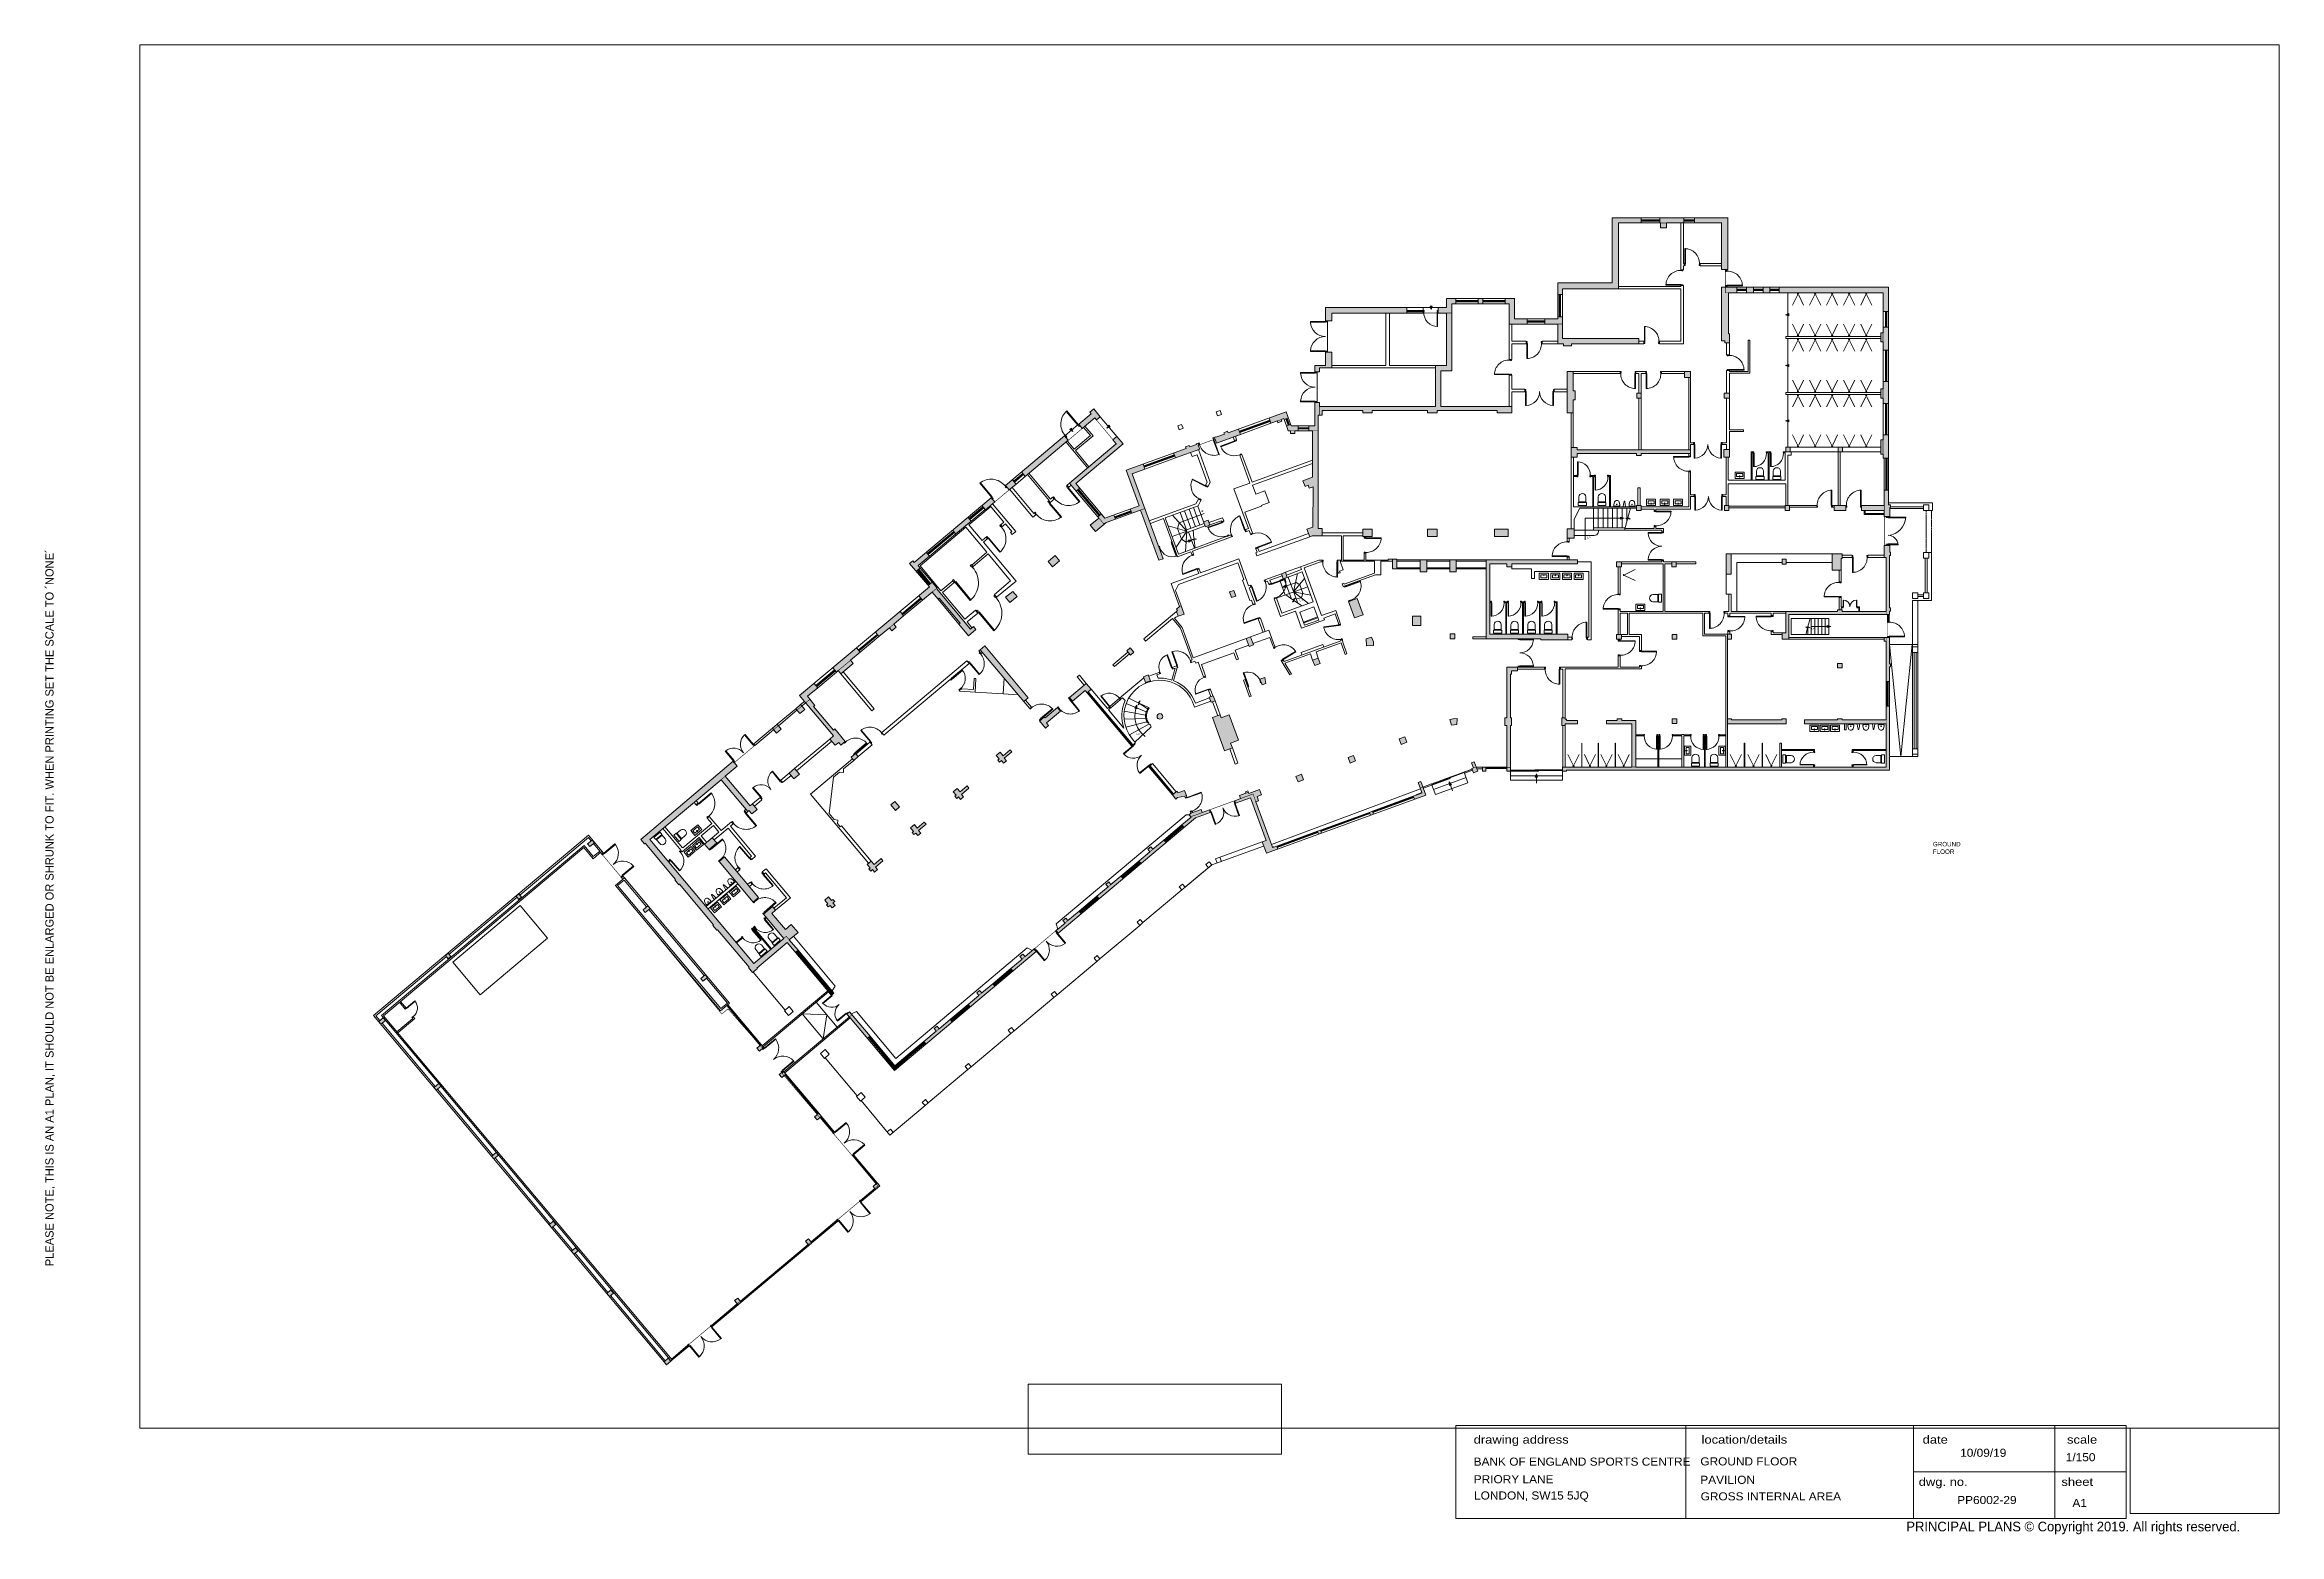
# Paper-space layout '29' of a CAD drawing. Header units: millimetres. Extents: x 32 to 857, y 29 to 579.
# The model-space entities are those that its viewports show. They can reach past a viewport. Long polylines and large blocks are cut down to what shows.
import ezdxf

# ---------------------------------------------------------------- set-up
doc = ezdxf.new("R2010")
doc.units = ezdxf.units.MM
for name, color, linetype, lineweight in [('BLOCKS', 8, 'Continuous', 15), ('GIA', 84, 'Continuous', 15), ('Partitions', 155, 'Continuous', 15), ('principalplans', 7, 'Continuous', 15), ('Stairs', 8, 'Continuous', 15), ('WALLS', 7, 'Continuous', 15)]:
    doc.layers.add(name, color=color, linetype=linetype, lineweight=lineweight)
doc.layers.add('Vport', color=7, linetype='Continuous', lineweight=15, true_color=0x8e84b7, plot=False)
doc.layers.add('Whatch', color=7, linetype='Continuous', lineweight=15, true_color=0xa8a8a8)
doc.styles.add('Century Gothic', font='GOTHIC.TTF')

psp = doc.layouts.new('29')

# ---------------------------------------------------------------- texts
at = {"layer": 'principalplans', "style": 'Century Gothic'}
psp.add_text('PRINCIPAL PLANS © Copyright 2019. All rights reserved. ', height=3.5795, dxfattribs=at).set_placement((719.37, 30.04))
at = {"layer": 'principalplans', "insert": (32.23, 127.94), "char_height": 3.06, "width": 389.5699, "attachment_point": 1, "rotation": 90, "style": 'Century Gothic'}
psp.add_mtext('PLEASE NOTE, THIS IS AN A1 PLAN, IT SHOULD NOT BE ENLARGED OR SHRUNK TO FIT. WHEN PRINTING SET THE SCALE TO ´NONE´', dxfattribs=at)

msp = doc.modelspace()

# ---------------------------------------------------------------- texts
at = {"layer": 'Stairs', "char_height": 100, "width": 1430, "attachment_point": 1, "style": 'Century Gothic'}
for insert in [(421899, -14797), (443300, -16268), (427369, -19737), (455727, -21315), (418344, -27144)]:
    msp.add_mtext('UP', dxfattribs=dict(at, insert=insert))
at = {"layer": 'WALLS', "insert": (462444, -33160), "char_height": 250, "width": 1910, "attachment_point": 1, "style": 'Century Gothic'}
msp.add_mtext('GROUND FLOOR', dxfattribs=at)

# ---------------------------------------------------------------- blocks, each defined once
blk = doc.blocks.new('information dox')
at = {"layer": 'WALLS'}
for p, q in [((37.05, 0), (37.05, -15)), ((73.79, 0), (73.79, -15)), ((96.53, 0), (96.53, -15)), ((73.79, -7.49), (108.03, -7.49))]:
    blk.add_line(p, q, dxfattribs=at)
blk.add_lwpolyline([(108.03, 0), (0, 0), (0, -15), (108.03, -15)], close=True, dxfattribs=at)
at = {"layer": 'WALLS', "char_height": 1.3, "width": 19.2507, "attachment_point": 1, "style": 'Century Gothic'}
for s, insert in [('{\\W1.2;drawing address}', (2.88, -1.64)), ('{\\W1.2;location/details}', (39.61, -1.64)), ('{\\W1.2;date}', (75.24, -1.64)), ('{\\W1.2;scale}', (98.51, -1.64)), ('{\\W1.2;dwg. no.}', (74.61, -8.45)), ('{\\W1.2;sheet}', (97.61, -8.45))]:
    blk.add_mtext(s, dxfattribs=dict(at, insert=insert))
at = {"layer": 'WALLS', "style": 'Century Gothic', "width": 1.2}
for tag, p in [('ADDRESS1', (2.88, -6.49)), ('LOCATION1', (39.41, -6.45)), ('DATE', (81.29, -5.07)), ('SCALE', (98.31, -5.78)), ('ADDRESS2', (2.89, -9.33)), ('ADDRESS3', (2.94, -11.95)), ('LOCATION2', (39.4, -9.42)), ('LOCATION3', (39.46, -12.09)), ('JOBNUM', (80.81, -12.68)), ('SIZE', (99.38, -13.15))]:
    blk.add_attdef(tag, p, '', height=1.3, dxfattribs=at)
blk = doc.blocks.new('DOOR 840')
at = {"layer": 'BLOCKS'}
for p, q in [((-582, 249), (-582, -591)), ((-582, -591), (-582, 249)), ((-548, 249), (-582, 249)), ((-548, -591), (-548, 248)), ((-612, -691), (-612, -591)), ((-582, -591), (-612, -591)), ((-562, -691), (-612, -691)), ((-548, -591), (-582, -591)), ((-582, -632), (-582, -591)), ((-562, -632), (-582, -632)), ((-562, -691), (-562, -632)), ((208, -632), (228, -632)), ((208, -691), (208, -632)), ((208, -691), (258, -691)), ((228, -632), (228, -591)), ((228, -591), (258, -591)), ((258, -691), (258, -591))]:
    blk.add_line(p, q, dxfattribs=at)
blk.add_arc((-586, -565), 814, 358.1575, 89.7593, dxfattribs=at)
blk = doc.blocks.new('bide')
at = {"layer": 'BLOCKS'}
for p, q in [((114921, 102425), (114921, 102193)), ((114984, 102473), (115151, 102442)), ((114984, 102145), (115152, 102177))]:
    blk.add_line(p, q, dxfattribs=at)
blk.add_circle((115011, 102309), 15, dxfattribs=at)
for centre, radius, start, end in [((114971, 102425), 50, 74.0546, 180), ((115082, 102309), 149, 298.00584, 62.56609), ((114971, 102193), 50, 180, 285.9454)]:
    blk.add_arc(centre, radius, start, end, dxfattribs=at)
blk = doc.blocks.new('sink wc')
at = {"layer": 'BLOCKS'}
for p, q in [((36043, 129595), (36543, 129595)), ((36043, 129245), (36043, 129595)), ((36543, 129595), (36543, 129245)), ((36543, 129245), (36043, 129245)), ((36123, 129495), (36285, 129495)), ((36123, 129325), (36123, 129495)), ((36463, 129325), (36123, 129325)), ((36285, 129525), (36285, 129448)), ((36285, 129525), (36300, 129525)), ((36300, 129448), (36285, 129448)), ((36300, 129525), (36300, 129448)), ((36300, 129495), (36463, 129495)), ((36463, 129495), (36463, 129325))]:
    blk.add_line(p, q, dxfattribs=at)
blk = doc.blocks.new('wc')
at = {"layer": 'BLOCKS'}
for p, q in [((37299, 129044), (36849, 129044)), ((36849, 129044), (36849, 128881)), ((36849, 128881), (37299, 128881)), ((36874, 129352), (36874, 129084)), ((36874, 129084), (36899, 129084)), ((36899, 129044), (36899, 129084)), ((36899, 129084), (37249, 129084)), ((37249, 129084), (37249, 129044)), ((37274, 129084), (37249, 129084)), ((37274, 129084), (37274, 129352)), ((37299, 128881), (37299, 129044))]:
    blk.add_line(p, q, dxfattribs=at)
blk.add_arc((37074, 129339), 200, 3.80419, 176.19581, dxfattribs=at)
blk = doc.blocks.new('DOUBLE DOOR')
at = {"layer": 'BLOCKS'}
for p, q in [((-1520, -760), (-1555, -760)), ((-1555, -760), (-1555, -860)), ((-1555, -860), (-1505, -860)), ((-1520, -760), (-1520, -800)), ((-1520, -800), (-1505, -800)), ((-1505, -800), (-1505, -860)), ((-15, -800), (-15, -860)), ((0, -800), (-15, -800)), ((35, -860), (-15, -860)), ((0, -760), (35, -760)), ((0, -760), (0, -800)), ((35, -760), (35, -860))]:
    blk.add_line(p, q, dxfattribs=at)
for points in [[(-1485, -760), (-1485, 0), (-1520, 0), (-1520, -760)], [(-35, -760), (-35, 0), (0, 0), (0, -760)]]:
    blk.add_lwpolyline(points, close=True, dxfattribs=at)
for centre, start, end in [((-1521, -761), 0.04394, 87.25575), ((1, -761), 92.74425, 179.95606)]:
    blk.add_arc(centre, 761, start, end, dxfattribs=at)
blk = doc.blocks.new('DOOR 1210')
at = {"layer": 'BLOCKS'}
for p, q in [((523, -547), (523, 233)), ((557, 233), (557, -547)), ((-703, -647), (-703, -547)), ((-673, -547), (-703, -547)), ((-653, -647), (-703, -647)), ((-673, -107), (-673, -547)), ((-639, -547), (-673, -547)), ((-673, -588), (-673, -547)), ((-653, -588), (-673, -588)), ((-653, -647), (-653, -588)), ((-639, -547), (-639, -111)), ((523, -547), (557, -547)), ((537, -588), (557, -588)), ((537, -647), (537, -588)), ((537, -647), (587, -647)), ((557, -588), (557, -547)), ((557, -588), (557, -547)), ((557, -547), (587, -547)), ((587, -647), (587, -547))]:
    blk.add_line(p, q, dxfattribs=at)
for centre, radius, start, end in [((580, -605), 838, 91.58641, 176.06341), ((-708, -559), 453, 1.49223, 85.52077)]:
    blk.add_arc(centre, radius, start, end, dxfattribs=at)

# ---------------------------------------------------------------- hatches: boundary and pattern name
at = {"layer": 'Stairs'}
for points in [[(434721, -3493), (434605, -3493), (434664, -3685)], [(454472, -4022), (454472, -3907), (454280, -3966)], [(454472, -6836), (454472, -6720), (454280, -6779)], [(454472, -9900), (454472, -9784), (454280, -9843)], [(414733, -10252), (414645, -10327), (414814, -10436)], [(416876, -10171), (416801, -10082), (416692, -10252)], [(445152, -15173), (445152, -15289), (445344, -15230)], [(421197, -16457), (421236, -16566), (421397, -16444)], [(426632, -19062), (426592, -18953), (426431, -19075)], [(456597, -21174), (456597, -21290), (456790, -21231)], [(418254, -25764), (418365, -25798), (418364, -25596)], [(440427, -29580), (440542, -29580), (440483, -29388)], [(435670, -30036), (435778, -29996), (435656, -29836)]]:
    msp.add_hatch(color=256, dxfattribs=at).paths.add_polyline_path(points)
at = {"layer": 'Whatch', "ltscale": 2}
h = msp.add_hatch(color=256, dxfattribs=at)
h.dxf.hatch_style = 1
h.paths.add_polyline_path([(428404, -9527), (428629, -9527), (428629, -9276), (430866, -9276), (430866, -9394), (431399, -9394), (431399, -9276), (434447, -9276), (434447, -9394), (434994, -9394), (434994, -9276), (438311, -9276), (438311, -9394), (439127, -9394), (439127, -9057), (435189, -9057), (435189, -7071), (435808, -7071), (435808, -3372), (436029, -3372), (436029, -3072), (435513, -3072), (435513, -3573), (435046, -3573), (435046, -3873), (435513, -3873), (435513, -6775), (434895, -6775), (434895, -9057), (428469, -9057), (428469, -8821), (428220, -8821), (428220, -10117), (427884, -10117), (427884, -10400), (428095, -10400), (428095, -12968), (427555, -13159), (427673, -13482), (427851, -13416), (427910, -13574), (428128, -13502), (428114, -15726), (427779, -15851), (427930, -16259), (428071, -16207), (428629, -16207), (428629, -15805), (428404, -15805)])
h.paths.add_polyline_path([(429157, -6051), (428806, -6051), (428806, -6775), (428220, -6775), (428220, -7136), (428469, -7136), (428469, -6913), (429157, -6913)], flags=17)
h.paths.add_polyline_path([(429157, -3873), (433312, -3873), (433312, -3573), (428806, -3573), (428806, -4301), (428916, -4301), (429157, -4301)], flags=17)
h.paths.add_polyline_path([(437519, -3072), (437269, -3072), (437269, -3372), (437519, -3372)], flags=17)
h.paths.add_polyline_path([(439265, -3072), (438759, -3072), (438759, -3372), (438982, -3372), (438982, -4486), (439975, -4486), (439975, -4203), (439265, -4203)])
h.paths.add_polyline_path([(446161, -5290), (446161, -5578), (442436, -5578), (442436, -5690), (441981, -5690), (441981, -5578), (441673, -5578), (441673, -4486), (440962, -4486), (440962, -4203), (441673, -4203), (441673, -4083), (441930, -4083), (441930, -5290)])
h.paths.add_polyline_path([(445034, 1116), (446280, 1116), (446280, 1399), (444685, 1399), (444685, -2204), (441673, -2204), (441673, -2846), (441930, -2846), (441930, -2543), (445034, -2543)])
h.paths.add_polyline_path([(448647, 1399), (447318, 1399), (447318, 1116), (447356, 1116), (447356, 845), (447691, 845), (447691, 1116), (448647, 1116)])
h.paths.add_polyline_path([(451094, 1399), (449241, 1399), (449241, 1116), (450745, 1116), (450745, -1469), (451094, -1469)])
h.paths.add_polyline_path([(451117, -2754), (451590, -2754), (451590, -2451), (450745, -2451), (450745, -5409), (450924, -5409), (450924, -5530), (451188, -5530), (451188, -5022), (451117, -5022)])
h.paths.add_polyline_path([(452511, -2451), (452119, -2451), (452119, -2754), (452511, -2754)])
h.paths.add_polyline_path([(453406, -2451), (453040, -2451), (453040, -2754), (453406, -2754)])
h.paths.add_polyline_path([(459988, -2451), (453935, -2451), (453935, -2754), (459686, -2754), (459686, -3789), (459988, -3789)])
h.paths.add_polyline_path([(459988, -4655), (459686, -4655), (459686, -4978), (459567, -4978), (459567, -5478), (459686, -5478), (459686, -5924), (459988, -5924)])
h.paths.add_polyline_path([(459988, -7657), (459686, -7657), (459686, -8078), (459567, -8078), (459567, -8585), (459686, -8585), (459686, -8888), (459988, -8888)])
h.paths.add_polyline_path([(459988, -10621), (459686, -10621), (459686, -10889), (459567, -10889), (459567, -11685), (459686, -11685), (459686, -11909), (459988, -11909)])
h.paths.add_polyline_path([(457441, -11303), (457204, -11303), (457204, -11567), (457441, -11567)])
h.paths.add_polyline_path([(454545, -11303), (454308, -11303), (454308, -11567), (454545, -11567)])
h.paths.add_polyline_path([(451188, -11432), (450872, -11432), (450872, -11852), (451188, -11852)])
h.paths.add_polyline_path([(451188, -8317), (450890, -8317), (450890, -8589), (451188, -8589)])
h.paths.add_polyline_path([(449028, -7115), (448687, -7115), (448687, -7446), (449028, -7446)])
h.paths.add_polyline_path([(446286, -8317), (446051, -8317), (446051, -8580), (446286, -8580)])
h.paths.add_polyline_path([(442642, -8184), (442517, -8184), (442517, -7115), (442194, -7115), (442194, -9394), (442517, -9394), (442517, -8682), (442642, -8682)])
h.paths.add_polyline_path([(442753, -11654), (446036, -11654), (446036, -11757), (446286, -11757), (446286, -11654), (449028, -11654), (449028, -11448), (442753, -11448), (442753, -11317), (442420, -11317), (442420, -11852), (442753, -11852)])
h.paths.add_polyline_path([(431396, -15847), (430866, -15847), (430866, -16248), (431396, -16248)], flags=17)
h.paths.add_polyline_path([(434985, -15847), (434455, -15847), (434455, -16248), (434985, -16248)], flags=17)
h.paths.add_polyline_path([(438932, -15847), (438159, -15847), (438159, -16248), (438932, -16248)], flags=17)
h.paths.add_polyline_path([(442578, -15832), (442194, -15832), (442194, -16333), (442578, -16333)])
h.paths.add_polyline_path([(446286, -14539), (446036, -14539), (446036, -14806), (446286, -14806)])
h.paths.add_polyline_path([(445203, -17657), (444925, -17657), (444925, -17923), (445203, -17923)])
h.paths.add_polyline_path([(448235, -17657), (447987, -17657), (447987, -17923), (448235, -17923)])
h.paths.add_polyline_path([(451274, -17211), (450997, -17211), (450997, -18336), (451274, -18336)])
h.paths.add_polyline_path([(451149, -14539), (450895, -14539), (450895, -14806), (451149, -14806)])
h.paths.add_polyline_path([(454506, -14526), (454269, -14526), (454269, -14806), (454506, -14806)])
h.paths.add_polyline_path([(454328, -17510), (454091, -17510), (454091, -17780), (454328, -17780)], flags=17)
h.paths.add_polyline_path([(457356, -17471), (457421, -17471), (457421, -17211), (456875, -17211), (456875, -18116), (457356, -18116)], flags=17)
h.paths.add_polyline_path([(460094, -17115), (460061, -17115), (460061, -16740), (459751, -16740), (459751, -17421), (459857, -17421), (459857, -20401), (457421, -20401), (457421, -20314), (457165, -20314), (457165, -20401), (454303, -20401), (454303, -21584), (454091, -21584), (454091, -21933), (454466, -21933), (454466, -20564), (460034, -20564), (460034, -20393), (460094, -20393), (460094, -20209), (460034, -20209), (460034, -17299), (460094, -17299)])
h.paths.add_polyline_path([(457625, -14626), (457624, -14626), (457624, -14526), (456974, -14526), (456974, -14806), (457625, -14806)])
h.paths.add_polyline_path([(459751, -14526), (458494, -14526), (458494, -14626), (458494, -14806), (459751, -14806)])
h.paths.add_polyline_path([(459988, -13692), (459751, -13692), (459751, -15141), (460061, -15141), (460061, -14647), (460094, -14647), (460094, -14489), (459988, -14489)])
h.paths.add_polyline_path([(442229, -21654), (437903, -21654), (437903, -17754), (438851, -17754), (438851, -17923), (439120, -17923), (439120, -17754), (442758, -17754), (442758, -17548), (437702, -17548), (437702, -21912), (440730, -21912), (440730, -21971), (442229, -21971)])
h.paths.add_polyline_path([(439112, -26283), (439060, -26283), (439060, -23877), (439116, -23877), (439116, -23693), (439436, -23693), (439436, -23480), (438853, -23480), (438853, -26283), (438742, -26283), (438742, -26708), (438853, -26708), (438853, -29246), (439060, -29246), (439060, -26708), (439112, -26708)])
h.paths.add_polyline_path([(442769, -26431), (442147, -26431), (442147, -26361), (442077, -26361), (442077, -26283), (441893, -26283), (441893, -26708), (442077, -26708), (442077, -26629), (442769, -26629)])
h.paths.add_polyline_path([(445203, -21669), (444925, -21669), (444925, -21933), (445203, -21933)])
h.paths.add_polyline_path([(448259, -21669), (448012, -21669), (448012, -21933), (448259, -21933)])
h.paths.add_polyline_path([(451290, -21650), (451063, -21650), (451063, -21933), (451290, -21933)])
h = msp.add_hatch(color=256, dxfattribs=at)
h.dxf.hatch_style = 1
h.paths.add_polyline_path([(402655, -23276), (402503, -23104), (403036, -22658), (402838, -22421), (401526, -23517), (401724, -23754), (401818, -23676), (401966, -23853)])
h.paths.add_polyline_path([(404654, -21307), (404792, -21465), (405022, -21267), (404891, -21109), (405442, -20649), (405243, -20411), (403876, -21553), (404075, -21791)])
h.paths.add_polyline_path([(407264, -19126), (407292, -19103), (407019, -18780), (406809, -18959), (406881, -19043), (406282, -19544), (406480, -19781), (407016, -19333), (407348, -19728), (407419, -19667), (408575, -21043), (408503, -21103), (409040, -21742), (409448, -21400), (409310, -21235), (409145, -21374)])
h.paths.add_polyline_path([(406869, -17336), (406688, -17121), (406019, -17681), (405946, -17596), (405775, -17740), (406144, -18175), (406200, -18128), (406200, -18129), (406361, -17997), (406249, -17859)])
h.paths.add_polyline_path([(409177, -15400), (408999, -15187), (408155, -15894), (408336, -16108)])
h.paths.add_polyline_path([(410363, -14192), (410361, -14193), (410290, -14108), (409778, -14536), (409974, -14772), (410488, -14338)])
h.paths.add_polyline_path([(411482, -19287), (411080, -19616), (411330, -19906), (411725, -19577)])
h.paths.add_polyline_path([(414082, -17602), (413832, -17306), (413443, -17635), (413687, -17931)])
h.paths.add_polyline_path([(417600, -11126), (417254, -10711), (417037, -10895), (417221, -11112), (414630, -13288), (415004, -13734), (415199, -13571), (414987, -13319)])
h.paths.add_polyline_path([(414562, -10920), (414361, -10679), (411976, -12676), (412182, -12921)])
h.paths.add_polyline_path([(411465, -13104), (411083, -13424), (411087, -13429), (411164, -13522), (411164, -13522), (411284, -13666), (411668, -13347)])
h.paths.add_polyline_path([(416027, -9687), (416115, -9796), (416333, -9618), (415971, -9184), (415753, -9362), (415828, -9450), (415139, -10027), (415214, -10117), (415339, -10266)])
h.paths.add_polyline_path([(417172, -15296), (417085, -15057), (416594, -15237), (416397, -15002), (416202, -15165), (416254, -15226), (415778, -15625), (416073, -15978), (416666, -15480)])
h.paths.add_polyline_path([(419571, -16796), (419613, -16781), (419631, -16830), (419614, -16836), (419627, -16871), (419602, -16880), (419821, -17481), (419583, -17565), (418568, -14786), (418079, -14965), (417991, -14726), (418479, -14548), (417763, -12574), (418703, -12233), (418805, -12515), (418101, -12771)])
h.paths.add_polyline_path([(421759, -11193), (421798, -11179), (421758, -11074), (421653, -11113), (421666, -11152), (421291, -11288), (421259, -11203), (421049, -11282), (421081, -11369), (420392, -11619), (420495, -11901), (421839, -11413)])
h.paths.add_polyline_path([(424096, -10593), (423991, -10304), (423417, -10512), (423385, -10424), (423175, -10503), (423207, -10588), (422742, -10757), (422726, -10725), (422621, -10765), (422655, -10867), (422694, -10853), (422774, -11073)])
h.paths.add_polyline_path([(422302, -15340), (422059, -15432), (422164, -15708), (422407, -15616)])
h.paths.add_polyline_path([(426633, -9343), (425681, -9690), (425786, -9979), (426139, -9851), (426174, -9946), (426394, -9865), (426360, -9770), (426494, -9722), (426514, -9768), (426753, -9682)])
h.paths.add_polyline_path([(427294, -10117), (426907, -10117), (426881, -10042), (426643, -10127), (426744, -10400), (426863, -10400), (426863, -10537), (427109, -10537), (427109, -10400), (427294, -10400)])
h.paths.add_polyline_path([(418195, -22664), (417991, -22420), (417800, -22572), (418007, -22819)])
h.paths.add_polyline_path([(420817, -20097), (420717, -20133), (420548, -20275), (420611, -20353), (420552, -20402), (420649, -20666), (420981, -20544)])
h.paths.add_polyline_path([(418993, -23913), (418729, -24012), (418752, -24076), (418753, -24076), (418752, -24076), (418847, -24339), (419123, -24239)])
h.paths.add_polyline_path([(419776, -26268), (419789, -26215), (419776, -26156), (419743, -26103), (419697, -26071), (419638, -26057), (419578, -26071), (419526, -26103), (419493, -26156), (419486, -26215), (419493, -26268), (419526, -26321), (419578, -26354), (419638, -26367), (419697, -26354), (419743, -26321)])
h.paths.add_polyline_path([(422591, -25066), (422372, -25146), (422476, -25431), (422695, -25351)])
h.paths.add_polyline_path([(423476, -26122), (423035, -26287), (422977, -26127), (422548, -26273), (423220, -28116), (423647, -27961), (423548, -27689), (423987, -27525)])
h.paths.add_polyline_path([(425443, -24056), (425179, -24151), (425291, -24461), (425510, -24381)])
h.paths.add_polyline_path([(424655, -21811), (424419, -21898), (424580, -22341), (424817, -22256)])
h.paths.add_polyline_path([(428404, -22980), (428095, -23092), (428207, -23401), (428516, -23289)])
h.paths.add_polyline_path([(431359, -21815), (431060, -21924), (431085, -22298), (431465, -22289), (431461, -22090)])
h.paths.add_polyline_path([(426586, -18233), (426367, -18313), (426469, -18592), (426688, -18512)])
h.paths.add_polyline_path([(423724, -19235), (423481, -19320), (423593, -19636), (423836, -19550)])
h.paths.add_polyline_path([(430561, -19679), (430089, -19850), (430420, -20761), (430892, -20590)])
h.paths.add_polyline_path([(434093, -20664), (433630, -20664), (433630, -21186), (434093, -21186)])
h.paths.add_polyline_path([(435960, -21648), (435716, -21648), (435716, -21911), (435960, -21911)])
h.paths.add_polyline_path([(436047, -17548), (435691, -17548), (435691, -18212), (436047, -18212)])
h.paths.add_polyline_path([(434411, -17548), (434056, -17548), (434056, -18212), (434411, -18212)])
h.paths.add_polyline_path([(432756, -17510), (432512, -17510), (432512, -18033), (432756, -18033)])
h = msp.add_hatch(color=256, dxfattribs=at)
h.dxf.hatch_style = 1
h.paths.add_polyline_path([(460034, -23473), (460094, -23473), (460094, -23296), (460034, -23296), (460034, -21834), (459929, -21834), (459750, -21834), (459750, -22047), (459857, -22047), (459857, -24281), (460034, -24281)])
h.paths.add_polyline_path([(457421, -23282), (457165, -23282), (457165, -23526), (457421, -23526)])
h.paths.add_polyline_path([(460034, -25641), (459857, -25641), (459857, -26411), (457421, -26411), (457421, -26339), (457165, -26339), (457165, -26411), (455342, -26411), (455342, -26629), (459857, -26629), (459857, -29015), (445992, -29015), (445992, -26431), (445222, -26431), (445222, -26339), (444958, -26339), (444958, -26431), (444361, -26431), (444361, -26629), (445779, -26629), (445779, -29015), (442155, -29015), (441924, -29015), (441924, -29246), (442155, -29246), (442155, -29193), (460034, -29193)])
h.paths.add_polyline_path([(454328, -26339), (454088, -26339), (454088, -26411), (451290, -26411), (451290, -26352), (451063, -26352), (451063, -26629), (454328, -26629)], flags=17)
h.paths.add_polyline_path([(448259, -26339), (448012, -26339), (448012, -26613), (448259, -26613)], flags=17)
h = msp.add_hatch(color=256, dxfattribs=at)
h.dxf.hatch_style = 1
h.paths.add_polyline_path([(406686, -32185), (406587, -32068), (406199, -32396), (406036, -32203), (405821, -32384), (405984, -32577), (405914, -32636), (406013, -32753), (406110, -32671), (406226, -32809), (406387, -32673), (406271, -32535)])
h.paths.add_polyline_path([(409057, -30182), (408959, -30065), (408571, -30393), (408407, -30200), (408193, -30381), (408356, -30574), (408286, -30634), (408384, -30751), (408481, -30669), (408597, -30806), (408759, -30670), (408643, -30532)])
h.paths.add_polyline_path([(411433, -28176), (411334, -28059), (410946, -28387), (410783, -28194), (410568, -28375), (410731, -28568), (410661, -28628), (410760, -28744), (410857, -28663), (410973, -28800), (411134, -28664), (411018, -28526)])
h.paths.add_polyline_path([(414135, -25921), (413964, -25718), (413275, -26294), (413235, -26247), (413071, -26385), (413071, -26385), (412993, -26450), (412993, -26450), (412975, -26465), (413298, -26854), (413298, -26855), (413469, -26710), (413353, -26576)])
h.paths.add_polyline_path([(415496, -24782), (415601, -24906), (415832, -24711), (415558, -24384), (414620, -25169), (414790, -25372)])
h.paths.add_polyline_path([(409932, -22313), (409688, -22517), (412101, -25388), (412344, -25185)])
h = msp.add_hatch(color=256, dxfattribs=at)
h.dxf.hatch_style = 1
h.paths.add_polyline_path([(399593, -38174), (399223, -37734), (398896, -38009), (398150, -37120), (398352, -36950), (398175, -36740), (397674, -37160), (398805, -38507), (397149, -39898), (391390, -33023), (395337, -29720), (396816, -31482), (396878, -31429), (397033, -31615), (397334, -31364), (397076, -31055), (396942, -31168), (395567, -29522), (396225, -28969), (396061, -28777), (396060, -28777), (396038, -28750), (395994, -28699), (390896, -33033), (391091, -33267), (391127, -33237), (392804, -35238), (392769, -35268), (392993, -35531), (393025, -35505), (394914, -37756), (394882, -37782), (395106, -38052), (395138, -38025), (396882, -40098), (396850, -40126), (397074, -40396), (397344, -40172), (397322, -40147), (398999, -38734), (399459, -39283), (399599, -39166), (399109, -38582)])
h.paths.add_polyline_path([(395525, -33994), (395226, -34245), (397115, -36494), (397191, -36430), (397413, -36243)], flags=17)
h.paths.add_polyline_path([(395093, -33221), (394846, -32930), (394422, -33287), (394667, -33579), (394744, -33514)], flags=17)
h.paths.add_polyline_path([(401527, -36541), (401624, -36459), (401525, -36343), (401455, -36402), (401291, -36209), (401077, -36390), (401240, -36583), (401170, -36643), (401268, -36759), (401365, -36678), (401482, -36815), (401643, -36679)])
h.paths.add_polyline_path([(404292, -34206), (404194, -34089), (403806, -34417), (403642, -34223), (403428, -34405), (403591, -34598), (403521, -34657), (403619, -34774), (403716, -34692), (403833, -34830), (403994, -34694), (403878, -34556)])
h.paths.add_polyline_path([(402450, -42573), (402306, -42692), (402487, -42907), (403442, -44041), (403585, -43921)])
h.paths.add_polyline_path([(408137, -43132), (408021, -42993), (407409, -43507), (407292, -43368), (407130, -43503), (407247, -43642), (406567, -44213), (406683, -44352)])
h.paths.add_polyline_path([(412777, -39238), (412660, -39100), (412165, -39515), (412048, -39376), (412048, -39376), (411887, -39512), (412003, -39651), (411376, -40178), (411492, -40317)])
h.paths.add_polyline_path([(399667, -29417), (399398, -29105), (399108, -29349), (399371, -29667)])
h.paths.add_polyline_path([(398667, -26916), (398443, -26646), (398173, -26870), (398397, -27139)])
h.paths.add_polyline_path([(399963, -25830), (399733, -25560), (399470, -25784), (399693, -26053)])
h.paths.add_polyline_path([(401629, -26909), (401556, -26968), (400457, -25659), (400529, -25599), (400115, -25099), (400686, -24622), (400487, -24384), (399676, -25062), (399948, -25385), (401556, -27297), (401358, -27464), (401657, -27811), (401846, -27653), (401971, -27798), (402214, -27600), (402214, -27600)])
h.paths.add_polyline_path([(402782, -28270), (402780, -28272), (402703, -28336), (402537, -28476), (402680, -28646), (402926, -28440)])
h.paths.add_polyline_path([(404962, -30919), (404735, -31111), (404995, -31419), (405222, -31227)])
h = msp.add_hatch(color=256, dxfattribs=at)
h.dxf.hatch_style = 1
h.paths.add_polyline_path([(434083, -29810), (433935, -29864), (434143, -30434), (433825, -30550), (433834, -30577), (433669, -30637), (433727, -30797), (434359, -30566)])
h.paths.add_polyline_path([(437049, -28727), (436900, -28782), (437003, -29062), (436914, -29094), (437000, -29331), (437238, -29245)])
h.paths.add_polyline_path([(437685, -29015), (437494, -29015), (437494, -29246), (437685, -29246)])
h.paths.add_polyline_path([(433203, -27338), (432894, -27450), (433006, -27759), (433315, -27647)])
h.paths.add_polyline_path([(436099, -26330), (435882, -26343), (435698, -26382), (435790, -26698), (436086, -26665)])
h = msp.add_hatch(color=256, dxfattribs=at)
h.dxf.hatch_style = 1
h.paths.add_polyline_path([(410496, -41152), (410380, -41014), (409768, -41527), (409651, -41388), (409489, -41524), (409606, -41663), (409017, -42157), (409133, -42296)])
h.paths.add_polyline_path([(415272, -37145), (415155, -37006), (414543, -37520), (414426, -37381), (414265, -37516), (414381, -37656), (413886, -38071), (414002, -38210)])
h.paths.add_polyline_path([(417594, -35196), (417477, -35058), (416925, -35521), (416808, -35382), (416646, -35518), (416763, -35657), (416151, -36171), (416267, -36309)])
h.paths.add_polyline_path([(419976, -33198), (419859, -33059), (419247, -33573), (419130, -33433), (418969, -33569), (419085, -33708), (418473, -34222), (418590, -34361)])
h.paths.add_polyline_path([(421601, -31833), (422425, -31533), (422374, -31392), (421984, -31535), (421925, -31367), (421357, -31574), (421249, -31661), (421368, -31793), (420855, -32223), (420971, -32362)])
h.paths.add_polyline_path([(421005, -30312), (420631, -30448), (420597, -30354), (420531, -30380), (420324, -30554), (420519, -30786), (420618, -30700), (421011, -30635), (421110, -30599)])
h.paths.add_polyline_path([(425014, -30650), (425265, -30558), (425158, -30266), (424565, -30483), (424539, -30413), (424039, -30595), (424100, -30762), (423780, -30879), (423831, -31020), (424651, -30720), (425512, -33078), (425301, -33155), (425532, -33788), (426161, -33559), (426103, -33399), (425937, -33459), (425928, -33432), (425868, -33454), (424951, -30941), (425101, -30886)])
h.paths.add_polyline_path([(428532, -32512), (428367, -32573), (428425, -32732), (428590, -32672)])
h.paths.add_polyline_path([(427484, -29416), (427168, -29534), (427287, -29843), (427596, -29731)])
h.paths.add_polyline_path([(430362, -28368), (430053, -28480), (430164, -28796), (430474, -28677)])
h.paths.add_polyline_path([(431405, -31463), (431237, -31525), (431295, -31685), (431463, -31623)])
h = msp.add_hatch(color=256, dxfattribs=at)
h.dxf.hatch_style = 1
h.paths.add_polyline_path([(376746, -43045), (376621, -42901), (376371, -43105), (376496, -43256)])
h.paths.add_polyline_path([(379826, -46685), (379701, -46540), (379438, -46764), (379501, -46841), (379563, -46915)])
h.paths.add_polyline_path([(383005, -50509), (382880, -50358), (382630, -50569), (382755, -50713)])
h.paths.add_polyline_path([(386181, -54337), (386040, -54168), (385811, -54361), (385952, -54529)])
h.paths.add_polyline_path([(387413, -55805), (387272, -55636), (387043, -55829), (387184, -55997)])
h.paths.add_polyline_path([(389376, -58143), (389234, -57975), (389005, -58167), (389147, -58336)])
h.paths.add_polyline_path([(392546, -61922), (392405, -61754), (392176, -61946), (392317, -62115)])
h.paths.add_polyline_path([(396253, -58422), (396084, -58564), (396276, -58793), (396445, -58651)])
h.paths.add_polyline_path([(400170, -55135), (400001, -55277), (400193, -55506), (400362, -55364)])
h.paths.add_polyline_path([(404118, -52213), (403977, -52044), (403748, -52236), (403889, -52405)])
h.paths.add_polyline_path([(400743, -48190), (400514, -48383), (400656, -48551), (400885, -48359)])
h.paths.add_polyline_path([(398781, -45852), (398552, -46044), (398693, -46213), (398923, -46021)])
h.paths.add_polyline_path([(397691, -44552), (397549, -44384), (397320, -44576), (397462, -44745), (397609, -44621), (397608, -44621)])
h.paths.add_polyline_path([(394579, -40671), (394454, -40519), (394203, -40730), (394329, -40875)])
h.paths.add_polyline_path([(391397, -36849), (391274, -36703), (391011, -36926), (391136, -37077)])
h.paths.add_polyline_path([(388319, -33207), (388194, -33062), (387944, -33266), (388069, -33418)])
h.paths.add_polyline_path([(384126, -36040), (383981, -36165), (384139, -36349), (384284, -36224)])
h.paths.add_polyline_path([(380210, -39324), (380188, -39343), (380065, -39449), (380223, -39640), (380368, -39515)])
h = msp.add_hatch(color=256, dxfattribs=at)
h.dxf.hatch_style = 1
h.paths.add_polyline_path([(400433, -40163), (400294, -40280), (401240, -41410), (401438, -41646), (401578, -41530)])
h = msp.add_hatch(color=256, dxfattribs=at)
h.dxf.hatch_style = 1
h.paths.add_polyline_path([(405688, -45187), (405571, -45049), (404959, -45562), (404419, -44918), (404279, -45035), (404937, -45817)])

# ---------------------------------------------------------------- linework, layer by layer
at = {"layer": 'BLOCKS'}
for p, q in [((446280, 1283), (447318, 1283)), ((446280, 1248), (447318, 1248)), ((446280, 1213), (447318, 1213)), ((446280, 1116), (447318, 1116)), ((448647, 1283), (449241, 1283)), ((448647, 1248), (449241, 1248)), ((448647, 1213), (449241, 1213)), ((448647, 1116), (449241, 1116)), ((436029, -3183), (437269, -3183)), ((436029, -3218), (437269, -3218)), ((436029, -3253), (437269, -3253)), ((437519, -3183), (438759, -3183)), ((437519, -3218), (438759, -3218)), ((437519, -3253), (438759, -3253)), ((441746, -2846), (441746, -4083)), ((441779, -4083), (441779, -2846)), ((441818, -4083), (441818, -2846)), ((441930, -4083), (441930, -2846)), ((451590, -2552), (452119, -2552)), ((451590, -2587), (452119, -2587)), ((451590, -2622), (452119, -2622)), ((451590, -2754), (452119, -2754)), ((452511, -2552), (453040, -2552)), ((452511, -2587), (453040, -2587)), ((452511, -2622), (453040, -2622)), ((452511, -2754), (453040, -2754)), ((453406, -2552), (453935, -2552)), ((453406, -2587), (453935, -2587)), ((453406, -2622), (453935, -2622)), ((453406, -2754), (453935, -2754)), ((454940, -2885), (454670, -3431)), ((454947, -2812), (454953, -2793)), ((454953, -2839), (454947, -2812)), ((454953, -2793), (454973, -2786)), ((454973, -2845), (454953, -2839)), ((454973, -2786), (454999, -2793)), ((454999, -2839), (454973, -2845)), ((454999, -2793), (455006, -2812)), ((455006, -2812), (454999, -2839)), ((455006, -2812), (455006, -2812)), ((455012, -2885), (455282, -3431)), ((455881, -2885), (455611, -3431)), ((455888, -2812), (455901, -2793)), ((455901, -2839), (455888, -2812)), ((455901, -2793), (455921, -2786)), ((455921, -2845), (455901, -2839)), ((455921, -2786), (455940, -2793)), ((455940, -2839), (455921, -2845)), ((455940, -2793), (455954, -2812)), ((455954, -2812), (455940, -2839)), ((455954, -2812), (455954, -2812)), ((455954, -2885), (456230, -3431)), ((456829, -2885), (456559, -3431)), ((456836, -2812), (456842, -2793)), ((456842, -2839), (456836, -2812)), ((456842, -2793), (456862, -2786)), ((456862, -2845), (456842, -2839)), ((456862, -2786), (456888, -2793)), ((456888, -2839), (456862, -2845)), ((456888, -2793), (456895, -2812)), ((456895, -2812), (456888, -2839)), ((456895, -2812), (456895, -2812)), ((456901, -2885), (457171, -3431)), ((457770, -2885), (457500, -3431)), ((457777, -2812), (457790, -2793)), ((457790, -2839), (457777, -2812)), ((457790, -2793), (457810, -2786)), ((457810, -2845), (457790, -2839)), ((457810, -2786), (457830, -2793)), ((457830, -2839), (457810, -2845)), ((457830, -2793), (457843, -2812)), ((457843, -2812), (457830, -2839)), ((457843, -2812), (457843, -2812)), ((457843, -2885), (458119, -3431)), ((458718, -2885), (458448, -3431)), ((458725, -2812), (458731, -2793)), ((458731, -2839), (458725, -2812)), ((458731, -2793), (458751, -2786)), ((458751, -2845), (458731, -2839)), ((458751, -2786), (458777, -2793)), ((458777, -2839), (458751, -2845)), ((458777, -2793), (458784, -2812)), ((458784, -2812), (458777, -2839)), ((458784, -2812), (458784, -2812)), ((458790, -2885), (459060, -3431)), ((434219, -3743), (433312, -3743)), ((434219, -3778), (433312, -3778)), ((434219, -3813), (433312, -3813)), ((434219, -3873), (433312, -3873)), ((435046, -3573), (434219, -3573)), ((436029, -3372), (437269, -3372)), ((437519, -3372), (438759, -3372)), ((459686, -3789), (459686, -4655)), ((459817, -3789), (459817, -4655)), ((459852, -3789), (459852, -4655)), ((459887, -3789), (459887, -4655)), ((428916, -4301), (428916, -6051)), ((439975, -4304), (440962, -4304)), ((439975, -4339), (440962, -4339)), ((439975, -4374), (440962, -4374)), ((439975, -4486), (440962, -4486)), ((454940, -5037), (454670, -4491)), ((455012, -5037), (455282, -4491)), ((455881, -5037), (455611, -4491)), ((455954, -5037), (456230, -4491)), ((456829, -5037), (456559, -4491)), ((456901, -5037), (457171, -4491)), ((457770, -5037), (457500, -4491)), ((457843, -5037), (458119, -4491)), ((458718, -5037), (458448, -4491)), ((458790, -5037), (459060, -4491)), ((454940, -5432), (454670, -5978)), ((454953, -5083), (454947, -5110)), ((454947, -5110), (454953, -5129)), ((454953, -5333), (454947, -5360)), ((454947, -5360), (454953, -5379)), ((454973, -5077), (454953, -5083)), ((454953, -5129), (454973, -5136)), ((454973, -5327), (454953, -5333)), ((454953, -5379), (454973, -5386)), ((454999, -5083), (454973, -5077)), ((454973, -5136), (454999, -5129)), ((454999, -5333), (454973, -5327)), ((454973, -5386), (454999, -5379)), ((455006, -5110), (454999, -5083)), ((454999, -5129), (455006, -5110)), ((455006, -5360), (454999, -5333)), ((454999, -5379), (455006, -5360)), ((455006, -5110), (455006, -5110)), ((455006, -5360), (455006, -5360)), ((455012, -5432), (455282, -5978)), ((455881, -5432), (455611, -5978)), ((455901, -5083), (455888, -5110)), ((455888, -5110), (455901, -5129)), ((455901, -5333), (455888, -5360)), ((455888, -5360), (455901, -5379)), ((455921, -5077), (455901, -5083)), ((455901, -5129), (455921, -5136)), ((455921, -5327), (455901, -5333)), ((455901, -5379), (455921, -5386)), ((455940, -5083), (455921, -5077)), ((455921, -5136), (455940, -5129)), ((455940, -5333), (455921, -5327)), ((455921, -5386), (455940, -5379)), ((455954, -5110), (455940, -5083)), ((455940, -5129), (455954, -5110)), ((455954, -5360), (455940, -5333)), ((455940, -5379), (455954, -5360)), ((455954, -5110), (455954, -5110)), ((455954, -5360), (455954, -5360)), ((455954, -5432), (456230, -5978)), ((456829, -5432), (456559, -5978)), ((456842, -5083), (456836, -5110)), ((456836, -5110), (456842, -5129)), ((456842, -5333), (456836, -5360)), ((456836, -5360), (456842, -5379)), ((456862, -5077), (456842, -5083)), ((456842, -5129), (456862, -5136)), ((456862, -5327), (456842, -5333)), ((456842, -5379), (456862, -5386)), ((456888, -5083), (456862, -5077)), ((456862, -5136), (456888, -5129)), ((456888, -5333), (456862, -5327)), ((456862, -5386), (456888, -5379)), ((456895, -5110), (456888, -5083)), ((456888, -5129), (456895, -5110)), ((456895, -5360), (456888, -5333)), ((456888, -5379), (456895, -5360)), ((456895, -5110), (456895, -5110)), ((456895, -5360), (456895, -5360)), ((456901, -5432), (457171, -5978)), ((457770, -5432), (457500, -5978)), ((457790, -5083), (457777, -5110)), ((457777, -5110), (457790, -5129)), ((457790, -5333), (457777, -5360)), ((457777, -5360), (457790, -5379)), ((457810, -5077), (457790, -5083)), ((457790, -5129), (457810, -5136)), ((457810, -5327), (457790, -5333)), ((457790, -5379), (457810, -5386)), ((457830, -5083), (457810, -5077)), ((457810, -5136), (457830, -5129)), ((457830, -5333), (457810, -5327)), ((457810, -5386), (457830, -5379)), ((457843, -5110), (457830, -5083)), ((457830, -5129), (457843, -5110)), ((457843, -5360), (457830, -5333)), ((457830, -5379), (457843, -5360)), ((457843, -5110), (457843, -5110)), ((457843, -5360), (457843, -5360)), ((457843, -5432), (458119, -5978)), ((458718, -5432), (458448, -5978)), ((458731, -5083), (458725, -5110)), ((458725, -5110), (458731, -5129)), ((458731, -5333), (458725, -5360)), ((458725, -5360), (458731, -5379)), ((458751, -5077), (458731, -5083)), ((458731, -5129), (458751, -5136)), ((458751, -5327), (458731, -5333)), ((458731, -5379), (458751, -5386)), ((458777, -5083), (458751, -5077)), ((458751, -5136), (458777, -5129)), ((458777, -5333), (458751, -5327)), ((458751, -5386), (458777, -5379)), ((458784, -5110), (458777, -5083)), ((458777, -5129), (458784, -5110)), ((458784, -5360), (458777, -5333)), ((458777, -5379), (458784, -5360)), ((458784, -5110), (458784, -5110)), ((458784, -5360), (458784, -5360)), ((458790, -5432), (459060, -5978)), ((459686, -5924), (459686, -7657)), ((459817, -5924), (459817, -7657)), ((459852, -5924), (459852, -7657)), ((459887, -5924), (459887, -7657)), ((428338, -8768), (428338, -7189)), ((454940, -8131), (454670, -7584)), ((454953, -8183), (454947, -8203)), ((454947, -8203), (454953, -8223)), ((454973, -8170), (454953, -8183)), ((454953, -8223), (454973, -8236)), ((454999, -8183), (454973, -8170)), ((454973, -8236), (454999, -8223)), ((455006, -8203), (454999, -8183)), ((454999, -8223), (455006, -8203)), ((455006, -8203), (455006, -8203)), ((455012, -8131), (455282, -7584)), ((455881, -8131), (455611, -7584)), ((455901, -8183), (455888, -8203)), ((455888, -8203), (455901, -8223)), ((455921, -8170), (455901, -8183)), ((455901, -8223), (455921, -8236)), ((455940, -8183), (455921, -8170)), ((455921, -8236), (455940, -8223)), ((455954, -8203), (455940, -8183)), ((455940, -8223), (455954, -8203)), ((455954, -8131), (456230, -7584)), ((455954, -8203), (455954, -8203)), ((456829, -8131), (456559, -7584)), ((456842, -8183), (456836, -8203)), ((456836, -8203), (456842, -8223)), ((456862, -8170), (456842, -8183)), ((456842, -8223), (456862, -8236)), ((456888, -8183), (456862, -8170)), ((456862, -8236), (456888, -8223)), ((456895, -8203), (456888, -8183)), ((456888, -8223), (456895, -8203)), ((456895, -8203), (456895, -8203)), ((456901, -8131), (457171, -7584)), ((457770, -8131), (457500, -7584)), ((457790, -8183), (457777, -8203)), ((457777, -8203), (457790, -8223)), ((457810, -8170), (457790, -8183)), ((457790, -8223), (457810, -8236)), ((457830, -8183), (457810, -8170)), ((457810, -8236), (457830, -8223)), ((457843, -8203), (457830, -8183)), ((457830, -8223), (457843, -8203)), ((457843, -8131), (458119, -7584)), ((457843, -8203), (457843, -8203)), ((458718, -8131), (458448, -7584)), ((458731, -8183), (458725, -8203)), ((458725, -8203), (458731, -8223)), ((458751, -8170), (458731, -8183)), ((458731, -8223), (458751, -8236)), ((458777, -8183), (458751, -8170)), ((458751, -8236), (458777, -8223)), ((458784, -8203), (458777, -8183)), ((458777, -8223), (458784, -8203)), ((458784, -8203), (458784, -8203)), ((458790, -8131), (459060, -7584)), ((454940, -8526), (454670, -9072)), ((454953, -8434), (454947, -8453)), ((454947, -8453), (454953, -8473)), ((454973, -8420), (454953, -8434)), ((454953, -8473), (454973, -8486)), ((454999, -8434), (454973, -8420)), ((454973, -8486), (454999, -8473)), ((455006, -8453), (454999, -8434)), ((454999, -8473), (455006, -8453)), ((455006, -8453), (455006, -8453)), ((455012, -8526), (455282, -9072)), ((455881, -8526), (455611, -9072)), ((455901, -8434), (455888, -8453)), ((455888, -8453), (455901, -8473)), ((455921, -8420), (455901, -8434)), ((455901, -8473), (455921, -8486)), ((455940, -8434), (455921, -8420)), ((455921, -8486), (455940, -8473)), ((455954, -8453), (455940, -8434)), ((455940, -8473), (455954, -8453)), ((455954, -8453), (455954, -8453)), ((455954, -8526), (456230, -9072)), ((456829, -8526), (456559, -9072)), ((456842, -8434), (456836, -8453)), ((456836, -8453), (456842, -8473)), ((456862, -8420), (456842, -8434)), ((456842, -8473), (456862, -8486)), ((456888, -8434), (456862, -8420)), ((456862, -8486), (456888, -8473)), ((456895, -8453), (456888, -8434)), ((456888, -8473), (456895, -8453)), ((456895, -8453), (456895, -8453)), ((456901, -8526), (457171, -9072)), ((457770, -8526), (457500, -9072)), ((457790, -8434), (457777, -8453)), ((457777, -8453), (457790, -8473)), ((457810, -8420), (457790, -8434)), ((457790, -8473), (457810, -8486)), ((457830, -8434), (457810, -8420)), ((457810, -8486), (457830, -8473)), ((457843, -8453), (457830, -8434)), ((457830, -8473), (457843, -8453)), ((457843, -8453), (457843, -8453)), ((457843, -8526), (458119, -9072)), ((458718, -8526), (458448, -9072)), ((458731, -8434), (458725, -8453)), ((458725, -8453), (458731, -8473)), ((458751, -8420), (458731, -8434)), ((458731, -8473), (458751, -8486)), ((458777, -8434), (458751, -8420)), ((458751, -8486), (458777, -8473)), ((458784, -8453), (458777, -8434)), ((458777, -8473), (458784, -8453)), ((458784, -8453), (458784, -8453)), ((458790, -8526), (459060, -9072)), ((459686, -8888), (459686, -10621)), ((459817, -8888), (459817, -10621)), ((459852, -8888), (459852, -10621)), ((459887, -8888), (459887, -10621)), ((424033, -10420), (425724, -9809)), ((424045, -10453), (425736, -9842)), ((424057, -10486), (425748, -9875)), ((426742, -10092), (426613, -9732)), ((426775, -10080), (426646, -9720)), ((426807, -10068), (426679, -9709)), ((424096, -10593), (425786, -9979)), ((427884, -10234), (427294, -10234)), ((427884, -10264), (427294, -10264)), ((427884, -10294), (427294, -10294)), ((427884, -10400), (427294, -10400)), ((454940, -11172), (454670, -10625)), ((455012, -11172), (455282, -10625)), ((455881, -11172), (455611, -10625)), ((455954, -11172), (456230, -10625)), ((456829, -11172), (456559, -10625)), ((456901, -11172), (457171, -10625)), ((457770, -11172), (457500, -10625)), ((457843, -11172), (458119, -10625)), ((458718, -11172), (458448, -10625)), ((458790, -11172), (459060, -10625)), ((454953, -11224), (454947, -11244)), ((454947, -11244), (454953, -11264)), ((454973, -11211), (454953, -11224)), ((454953, -11264), (454973, -11277)), ((454999, -11224), (454973, -11211)), ((454973, -11277), (454999, -11264)), ((455006, -11244), (454999, -11224)), ((454999, -11264), (455006, -11244)), ((455006, -11244), (455006, -11244)), ((455901, -11224), (455888, -11244)), ((455888, -11244), (455901, -11264)), ((455921, -11211), (455901, -11224)), ((455901, -11264), (455921, -11277)), ((455940, -11224), (455921, -11211)), ((455921, -11277), (455940, -11264)), ((455954, -11244), (455940, -11224)), ((455940, -11264), (455954, -11244)), ((455954, -11244), (455954, -11244)), ((456842, -11224), (456836, -11244)), ((456836, -11244), (456842, -11264)), ((456862, -11211), (456842, -11224)), ((456842, -11264), (456862, -11277)), ((456888, -11224), (456862, -11211)), ((456862, -11277), (456888, -11264)), ((456895, -11244), (456888, -11224)), ((456888, -11264), (456895, -11244)), ((456895, -11244), (456895, -11244)), ((457790, -11224), (457777, -11244)), ((457777, -11244), (457790, -11264)), ((457810, -11211), (457790, -11224)), ((457790, -11264), (457810, -11277)), ((457830, -11224), (457810, -11211)), ((457810, -11277), (457830, -11264)), ((457843, -11244), (457830, -11224)), ((457830, -11264), (457843, -11244)), ((457843, -11244), (457843, -11244)), ((458731, -11224), (458725, -11244)), ((458725, -11244), (458731, -11264)), ((458751, -11211), (458731, -11224)), ((458731, -11264), (458751, -11277)), ((458777, -11224), (458751, -11211)), ((458751, -11277), (458777, -11264)), ((458784, -11244), (458777, -11224)), ((458777, -11264), (458784, -11244)), ((458784, -11244), (458784, -11244)), ((418743, -12343), (420433, -11732)), ((418754, -12376), (420445, -11764)), ((418766, -12409), (420457, -11797)), ((418805, -12515), (420495, -11901)), ((459751, -13692), (459751, -11909)), ((459835, -13692), (459835, -11909)), ((459870, -13692), (459870, -11909)), ((459905, -13692), (459905, -11909)), ((411533, -13186), (412041, -12756)), ((411555, -13212), (412064, -12783)), ((411578, -13239), (412086, -12809)), ((411668, -13347), (412180, -12920)), ((415004, -13734), (416202, -15165)), ((415072, -13677), (416270, -15108)), ((415099, -13655), (416297, -15085)), ((415126, -13633), (416324, -15063)), ((409060, -15261), (409837, -14606)), ((409083, -15287), (409860, -14633)), ((409105, -15314), (409882, -14660)), ((409177, -15400), (409955, -14746)), ((418030, -14833), (417124, -15164)), ((445306, -14457), (445293, -14602)), ((445339, -14312), (445306, -14457)), ((445352, -14299), (445339, -14312)), ((445365, -14299), (445352, -14299)), ((445378, -14312), (445365, -14299)), ((445411, -14457), (445378, -14312)), ((445424, -14602), (445411, -14457)), ((459988, -14377), (462424, -14377)), ((460061, -14706), (461917, -14706)), ((460094, -14601), (461917, -14601)), ((461917, -14502), (461917, -14805)), ((462220, -14502), (461917, -14502)), ((461917, -14805), (462220, -14805)), ((462068, -14851), (462068, -14805)), ((462220, -14805), (462220, -14502)), ((462424, -14805), (462220, -14805)), ((462371, -14844), (462371, -14805)), ((462424, -14377), (462424, -14805)), ((418042, -14866), (417136, -15197)), ((418055, -14899), (417148, -15230)), ((418079, -14965), (417172, -15296)), ((462068, -14910), (462068, -14871)), ((462068, -14963), (462068, -14930)), ((462068, -15022), (462068, -14983)), ((462068, -15081), (462068, -15042)), ((462068, -15134), (462068, -15101)), ((462068, -15193), (462068, -15154)), ((462068, -15252), (462068, -15213)), ((462068, -15305), (462068, -15272)), ((462068, -15364), (462068, -15325)), ((462068, -15424), (462068, -15384)), ((462068, -15476), (462068, -15443)), ((462068, -15535), (462068, -15496)), ((462068, -15595), (462068, -15555)), ((462068, -15647), (462068, -15614)), ((462068, -15707), (462068, -15667)), ((462371, -14904), (462371, -14864)), ((462371, -14956), (462371, -14923)), ((462371, -15015), (462371, -14976)), ((462371, -15075), (462371, -15035)), ((462371, -15127), (462371, -15094)), ((462371, -15187), (462371, -15147)), ((462371, -15246), (462371, -15206)), ((462371, -15298), (462371, -15266)), ((462371, -15358), (462371, -15318)), ((462371, -15417), (462371, -15377)), ((462371, -15470), (462371, -15437)), ((462371, -15529), (462371, -15489)), ((462371, -15588), (462371, -15549)), ((462371, -15641), (462371, -15608)), ((462371, -15700), (462371, -15661)), ((406754, -17200), (408218, -15969)), ((406777, -17227), (408241, -15996)), ((406799, -17253), (408263, -16023)), ((406869, -17336), (408336, -16108)), ((462068, -15766), (462068, -15726)), ((462068, -15818), (462068, -15786)), ((462068, -15878), (462068, -15838)), ((462068, -15937), (462068, -15897)), ((462068, -15990), (462068, -15957)), ((462068, -16049), (462068, -16009)), ((462068, -16108), (462068, -16069)), ((462068, -16161), (462068, -16128)), ((462068, -16220), (462068, -16180)), ((462068, -16279), (462068, -16240)), ((462068, -16332), (462068, -16299)), ((462068, -16391), (462068, -16352)), ((462068, -16450), (462068, -16411)), ((462068, -16503), (462068, -16470)), ((462371, -15759), (462371, -15720)), ((462371, -15812), (462371, -15779)), ((462371, -15871), (462371, -15832)), ((462371, -15930), (462371, -15891)), ((462371, -15983), (462371, -15950)), ((462371, -16042), (462371, -16003)), ((462371, -16101), (462371, -16062)), ((462371, -16154), (462371, -16121)), ((462371, -16213), (462371, -16174)), ((462371, -16273), (462371, -16233)), ((462371, -16325), (462371, -16292)), ((462371, -16385), (462371, -16345)), ((462371, -16444), (462371, -16404)), ((462371, -16496), (462371, -16464)), ((451274, -17211), (456875, -17211)), ((461917, -17444), (461917, -17141)), ((461917, -17141), (462220, -17141)), ((462068, -16562), (462068, -16523)), ((462068, -16621), (462068, -16582)), ((462068, -16674), (462068, -16641)), ((462068, -16733), (462068, -16694)), ((462068, -16793), (462068, -16753)), ((462068, -16845), (462068, -16812)), ((462068, -16904), (462068, -16865)), ((462068, -16964), (462068, -16924)), ((462068, -17016), (462068, -16983)), ((462068, -17076), (462068, -17036)), ((462068, -17141), (462068, -17095)), ((462220, -17141), (462371, -17141)), ((462220, -17141), (462220, -17444)), ((462371, -16556), (462371, -16516)), ((462371, -16615), (462371, -16575)), ((462371, -16674), (462371, -16635)), ((462371, -16727), (462371, -16687)), ((462371, -16786), (462371, -16747)), ((462371, -16845), (462371, -16806)), ((462371, -16898), (462371, -16858)), ((462371, -16957), (462371, -16918)), ((462371, -17016), (462371, -16977)), ((462371, -17069), (462371, -17030)), ((462371, -17128), (462371, -17089)), ((462371, -17188), (462371, -17148)), ((462371, -17240), (462371, -17201)), ((462371, -17240), (462371, -19801)), ((406857, -18917), (406201, -18129)), ((406895, -18885), (406239, -18097)), ((406934, -18853), (406278, -18065)), ((407019, -18780), (406361, -17997)), ((427416, -17930), (426586, -18233)), ((434056, -17983), (432756, -17983)), ((434056, -18033), (432756, -18033)), ((451590, -20401), (451590, -17688)), ((451590, -17688), (454091, -17688)), ((454328, -17688), (456875, -17688)), ((462220, -17444), (461917, -17444)), ((462016, -19373), (462016, -17444)), ((462121, -19373), (462121, -17444)), ((450997, -18336), (450997, -19445)), ((406377, -19659), (405339, -20526)), ((406400, -19685), (405361, -20553)), ((406422, -19712), (405384, -20580)), ((406480, -19781), (405442, -20649)), ((408503, -21103), (407348, -19728)), ((450997, -19445), (451142, -19445)), ((461311, -19676), (461311, -19373)), ((461311, -19373), (461614, -19373)), ((461614, -19676), (461311, -19676)), ((462371, -19801), (461311, -19801)), ((461311, -19801), (461311, -22236)), ((461614, -19373), (461614, -19676)), ((461614, -19471), (461917, -19471)), ((461614, -19577), (461917, -19577)), ((461614, -22236), (461614, -19801)), ((461917, -19676), (461917, -19373)), ((461917, -19373), (462220, -19373)), ((462220, -19676), (461917, -19676)), ((462220, -19373), (462220, -19676)), ((459929, -20964), (459929, -20564)), ((459979, -20964), (459979, -20564)), ((460029, -20964), (460029, -20564)), ((428365, -20700), (427581, -20986)), ((428382, -20747), (427598, -21033)), ((427647, -21167), (428431, -20881)), ((403972, -21668), (402934, -22535)), ((403995, -21695), (402956, -22562)), ((404017, -21722), (402979, -22589)), ((404075, -21791), (403036, -22658)), ((428663, -22234), (427451, -22675)), ((428714, -22375), (428663, -22234)), ((460034, -22236), (460673, -28436)), ((461614, -22236), (460034, -22236)), ((460673, -28436), (461305, -22236)), ((461311, -22236), (461311, -28436)), ((461614, -22236), (461614, -28436)), ((427502, -22816), (427451, -22675)), ((461311, -22670), (461311, -22368)), ((461311, -22368), (461614, -22368)), ((461614, -22670), (461311, -22670)), ((461410, -28008), (461410, -22670)), ((461515, -28008), (461515, -22670)), ((461614, -22368), (461614, -22670)), ((401622, -23632), (400583, -24499)), ((401644, -23659), (400606, -24526)), ((401666, -23685), (400628, -24553)), ((401724, -23754), (400686, -24622)), ((459857, -25641), (459857, -24281)), ((459907, -25641), (459907, -24281)), ((459942, -25641), (459942, -24281)), ((459977, -25641), (459977, -24281)), ((409402, -24868), (410953, -24963)), ((415601, -24906), (418070, -27850)), ((415627, -24884), (418074, -27801)), ((416867, -25657), (417400, -25210)), ((416914, -25734), (417444, -25290)), ((458253, -26629), (458266, -26774)), ((458266, -26774), (458299, -26919)), ((458299, -26919), (458312, -26932)), ((458312, -26932), (458326, -26932)), ((458326, -26932), (458339, -26919)), ((458339, -26919), (458372, -26774)), ((458372, -26774), (458385, -26629)), ((459097, -26629), (459110, -26774)), ((459110, -26774), (459143, -26919)), ((459143, -26919), (459156, -26932)), ((459156, -26932), (459169, -26932)), ((459169, -26932), (459182, -26919)), ((459182, -26919), (459215, -26774)), ((459215, -26774), (459228, -26629)), ((418139, -27791), (418070, -27850)), ((418117, -27764), (418074, -27801)), ((461311, -28311), (461311, -28008)), ((461311, -28008), (461614, -28008)), ((461311, -28311), (461311, -28008)), ((461311, -28008), (461614, -28008)), ((461614, -28008), (461614, -28311)), ((461614, -28008), (461614, -28311)), ((447215, -28562), (445992, -28562)), ((448537, -28562), (447265, -28562)), ((461311, -28436), (460034, -28436)), ((461614, -28311), (461311, -28311)), ((461614, -28311), (461311, -28311)), ((461311, -28311), (461311, -28311)), ((461614, -28436), (461311, -28436)), ((419094, -28943), (419026, -29003)), ((419026, -29003), (420324, -30554)), ((419117, -28970), (419075, -29007)), ((419075, -29007), (420351, -30531)), ((434691, -29982), (436492, -29325)), ((434703, -30016), (435702, -29655)), ((435488, -29652), (436480, -29292)), ((435488, -29652), (435500, -29687)), ((435688, -29618), (435702, -29655)), ((437685, -29032), (438853, -29032)), ((437685, -29067), (438853, -29067)), ((437685, -29102), (438853, -29102)), ((439060, -29206), (441924, -29206)), ((440596, -29246), (439060, -29246)), ((440396, -29173), (441924, -29173)), ((440396, -29173), (440396, -29206)), ((440596, -29206), (440596, -29246)), ((425814, -33304), (434065, -30221)), ((435513, -29723), (435514, -29723)), ((433669, -30637), (431405, -31463)), ((433681, -30670), (431417, -31496)), ((433693, -30703), (431429, -31529)), ((421087, -31656), (413885, -37698)), ((421087, -31656), (421249, -31661)), ((431237, -31525), (428532, -32512)), ((431249, -31558), (428544, -32545)), ((431261, -31591), (428556, -32578)), ((420855, -32223), (419859, -33059)), ((420887, -32262), (419891, -33097)), ((420910, -32288), (419914, -33124)), ((420932, -32315), (419936, -33151)), ((428367, -32573), (426103, -33399)), ((428379, -32605), (426115, -33432)), ((428391, -32638), (426127, -33465)), ((388728, -33834), (388653, -33745)), ((388810, -33766), (388735, -33677)), ((425380, -33389), (422507, -34439)), ((425301, -33155), (422721, -34092)), ((418473, -34222), (417477, -35058)), ((418505, -34260), (417510, -35096)), ((418528, -34287), (417532, -35123)), ((418550, -34314), (417555, -35150)), ((422507, -34439), (421034, -35673)), ((422356, -34261), (422178, -34412)), ((422178, -34412), (422356, -34261)), ((422178, -34412), (422329, -34590)), ((422329, -34590), (422178, -34412)), ((422329, -34590), (422507, -34439)), ((422507, -34439), (422329, -34590)), ((422356, -34261), (422507, -34439)), ((422356, -34261), (422507, -34439)), ((422721, -34092), (422807, -34328)), ((423044, -34243), (422807, -34328)), ((422959, -34006), (423044, -34243)), ((389818, -35135), (389897, -35227)), ((389900, -35066), (389979, -35159)), ((421075, -35638), (422089, -34789)), ((394804, -36085), (394802, -36104)), ((394802, -36104), (394870, -36236)), ((394814, -36077), (394804, -36085)), ((394832, -36078), (394814, -36077)), ((394951, -36168), (394832, -36078)), ((394870, -36236), (394953, -36355)), ((395054, -36270), (394951, -36168)), ((395449, -35543), (395448, -35561)), ((395448, -35561), (395516, -35693)), ((395460, -35534), (395449, -35543)), ((395478, -35536), (395460, -35534)), ((395596, -35625), (395478, -35536)), ((395516, -35693), (395599, -35812)), ((395700, -35728), (395596, -35625)), ((416151, -36171), (415155, -37006)), ((416183, -36209), (415187, -37045)), ((416206, -36236), (415210, -37071)), ((416228, -36263), (415232, -37098)), ((420856, -35824), (418699, -37632)), ((420889, -35496), (420711, -35647)), ((420889, -35496), (420711, -35647)), ((420711, -35647), (420856, -35825)), ((420711, -35647), (420856, -35824)), ((421034, -35673), (420856, -35825)), ((420856, -35825), (421034, -35673)), ((420889, -35496), (421034, -35673)), ((421034, -35673), (420889, -35496)), ((413977, -37995), (413885, -37698)), ((416323, -39627), (418522, -37784)), ((418370, -37606), (418548, -37454)), ((418522, -37784), (418370, -37606)), ((418370, -37606), (418370, -37606)), ((418699, -37632), (418522, -37784)), ((418548, -37454), (418699, -37632)), ((399339, -38389), (401655, -41146)), ((400344, -40238), (399509, -39241)), ((400371, -40216), (399536, -39219)), ((400397, -40193), (399563, -39196)), ((400433, -40163), (399599, -39166)), ((412293, -39034), (405009, -45147)), ((412570, -39176), (412293, -39034)), ((416165, -39455), (415988, -39600)), ((415988, -39600), (416139, -39784)), ((416165, -39455), (416317, -39633)), ((397107, -40369), (398877, -42475)), ((411376, -40178), (410380, -41014)), ((411408, -40216), (410412, -41052)), ((411430, -40243), (410434, -41079)), ((411453, -40270), (410457, -41106)), ((413941, -41627), (416139, -39784)), ((416317, -39633), (416139, -39784)), ((401481, -41414), (401655, -41146)), ((411565, -43622), (413763, -41779)), ((413612, -41601), (413789, -41450)), ((413763, -41779), (413612, -41601)), ((413941, -41627), (413763, -41779)), ((413789, -41450), (413941, -41627)), ((413941, -41627), (413941, -41627)), ((398844, -42508), (399108, -42285)), ((399068, -42772), (398844, -42508)), ((399068, -42772), (399331, -42548)), ((399331, -42548), (399108, -42285)), ((402547, -42688), (402840, -42561)), ((402840, -42561), (405009, -45147)), ((409017, -42157), (408021, -42993)), ((409049, -42196), (408053, -43031)), ((409071, -42223), (408075, -43058)), ((409094, -42249), (408098, -43085)), ((411413, -43444), (411235, -43595)), ((411235, -43595), (411380, -43773)), ((411380, -43773), (411565, -43622)), ((411565, -43622), (411413, -43444)), ((411413, -43444), (411413, -43444)), ((404329, -44993), (403494, -43996)), ((404356, -44970), (403521, -43974)), ((404383, -44948), (403548, -43951)), ((404419, -44918), (403584, -43921)), ((406567, -44213), (405571, -45049)), ((406597, -44249), (405601, -45085)), ((406620, -44276), (405624, -45111)), ((406642, -44302), (405646, -45138)), ((409182, -45616), (411380, -43773)), ((401102, -44661), (400839, -44884)), ((400839, -44884), (401063, -45148)), ((401326, -44924), (401063, -45148)), ((401095, -45121), (402866, -47228)), ((401102, -44661), (401326, -44924)), ((406806, -47617), (409004, -45767)), ((408853, -45590), (409030, -45438)), ((409004, -45767), (408853, -45590)), ((409182, -45616), (409004, -45767)), ((409030, -45438), (409182, -45616)), ((402826, -47254), (403096, -47030)), ((403050, -47524), (402826, -47254)), ((403320, -47300), (403050, -47524)), ((403090, -47491), (404687, -49394)), ((403096, -47030), (403320, -47300)), ((404687, -49394), (406628, -47762)), ((406654, -47433), (406477, -47584)), ((406477, -47584), (406628, -47762)), ((406806, -47617), (406628, -47762)), ((406654, -47433), (406806, -47617)), ((404534, -49213), (404712, -49068)), ((404712, -49068), (404863, -49246))]:
    msp.add_line(p, q, dxfattribs=at)
at = {"layer": 'BLOCKS', "ltscale": 2}
for p, q in [((434219, -3873), (434219, -3573)), ((422748, -9351), (422965, -9272)), ((422748, -9351), (422827, -9568)), ((422827, -9568), (423044, -9489)), ((422965, -9272), (423044, -9489)), ((420629, -10121), (420839, -10042)), ((420708, -10338), (420629, -10121)), ((420708, -10338), (420918, -10259)), ((420918, -10259), (420839, -10042)), ((434411, -17983), (435691, -17983)), ((434411, -18033), (435691, -18033)), ((436047, -17983), (437702, -17983)), ((436047, -18033), (437702, -18033)), ((384210, -36692), (380468, -39830)), ((384210, -36692), (385726, -38498)), ((385726, -38498), (381984, -41637)), ((380468, -39830), (381984, -41637)), ((395650, -42229), (397496, -44429)), ((395676, -42206), (397522, -44406)), ((395703, -42184), (397549, -44384)), ((398869, -46066), (400690, -48235)), ((398896, -46043), (400716, -48213)), ((398923, -46021), (400743, -48190)), ((400831, -48404), (401544, -49254)), ((400858, -48382), (401571, -49231)), ((400885, -48359), (401597, -49209)), ((402634, -50553), (403923, -52089)), ((402661, -50531), (403950, -52067)), ((402688, -50508), (403977, -52044)), ((403844, -52351), (403050, -53017)), ((403867, -52378), (403073, -53044)), ((403889, -52405), (403095, -53071)), ((401751, -54108), (400317, -55311)), ((401773, -54135), (400339, -55338)), ((401796, -54162), (400362, -55364)), ((400148, -55452), (396400, -58598)), ((400171, -55479), (396422, -58624)), ((400193, -55506), (396445, -58651)), ((396231, -58739), (394798, -59942)), ((396254, -58766), (394820, -59969)), ((396276, -58793), (394843, -59996)), ((393498, -61032), (392586, -61798)), ((392631, -61852), (392546, -61922)), ((393521, -61059), (392608, -61825)), ((393543, -61086), (392631, -61852))]:
    msp.add_line(p, q, dxfattribs=at)
at = {"layer": 'GIA', "ltscale": 2}
msp.add_lwpolyline([(459686, -10621, 30, 30, 0), (459686, -2754, 30, 30, 0), (450954, -2754, 30, 30, 0), (450954, -1469, 30, 30, 0), (450745, -1469, 30, 30, 0), (450745, 1116, 30, 30, 0), (445034, 1116, 30, 30, 0), (445034, -2543, 30, 30, 0), (441930, -2543, 30, 30, 0), (441930, -4486, 30, 30, 0), (438982, -4486, 30, 30, 0), (438982, -3372, 30, 30, 0), (435808, -3372, 30, 30, 0), (435808, -3873, 30, 30, 0), (429157, -3873, 30, 30, 0), (429157, -4301, 30, 30, 0), (428916, -4301, 30, 30, 0), (428916, -6051, 30, 30, 0), (429157, -6051, 30, 30, 0), (429157, -6913, 30, 30, 0), (428469, -6913, 30, 30, 0), (428469, -7136, 30, 30, 0), (428338, -7136, 30, 30, 0), (428338, -8821, 30, 30, 0), (428469, -8821, 30, 30, 0), (428469, -9527, 30, 30, 0), (428404, -9527, 30, 30, 0), (428404, -10400, 30, 30, 0), (426744, -10400, 30, 30, 0), (426494, -9722, 30, 30, 0), (422774, -11073, 30, 30, 0), (422694, -10853, 30, 30, 0), (421759, -11193, 30, 30, 0), (421839, -11413, 30, 30, 0), (418101, -12771, 30, 30, 0), (418805, -14699, 30, 30, 0), (416514, -15536, 30, 30, 0), (414628, -13285, 30, 30, 0), (417221, -11112, 30, 30, 0), (416027, -9687, 30, 30, 0), (414562, -10920, 30, 30, 0), (410488, -14338, 30, 30, 0), (406249, -17859, 30, 30, 0), (407291, -19101, 30, 30, 0), (407016, -19333, 30, 30, 0), (404891, -21109, 30, 30, 0), (404654, -21307, 30, 30, 0), (402503, -23104, 30, 30, 0), (401818, -23676, 30, 30, 0), (400115, -25099, 30, 30, 0), (400253, -25266, 30, 30, 0), (400014, -25464, 30, 30, 0), (396060, -28777, 30, 30, 0), (396225, -28969, 30, 30, 0), (391394, -33020, 30, 30, 0), (397149, -39898, 30, 30, 0), (398946, -38388, 30, 30, 0), (401427, -41350, 30, 30, 0), (397604, -44558, 30, 30, 0), (395714, -42406, 30, 30, 0), (395374, -42691, 30, 30, 0), (389484, -35573, 30, 30, 0), (389895, -35225, 30, 30, 0), (388653, -33745, 30, 30, 0), (388239, -34090, 30, 30, 0), (387726, -33472, 30, 30, 0), (376632, -42785, 30, 30, 0), (392586, -61798, 30, 30, 0), (404023, -52208, 30, 30, 0), (398711, -45978, 30, 30, 0), (402582, -42730, 30, 30, 0), (404959, -45562, 30, 30, 0), (421438, -31734, 30, 30, 0), (424794, -30509, 30, 30, 0), (425879, -33482, 30, 30, 0), (434153, -30460, 30, 30, 0), (434049, -30176, 30, 30, 0), (436926, -29125, 30, 30, 0), (436914, -29094, 30, 30, 0), (437131, -29015, 30, 30, 0), (437685, -29015, 30, 30, 0), (437685, -29032, 30, 30, 0), (439060, -29032, 30, 30, 0), (439060, -29173, 30, 30, 0), (441924, -29173, 30, 30, 0), (441924, -29015, 30, 30, 0), (459857, -29015, 30, 30, 0), (459857, -22047, 30, 30, 0), (459857, -21834, 30, 30, 0), (459929, -21834, 30, 30, 0), (459929, -20564, 30, 30, 0), (459857, -20564, 30, 30, 0), (459857, -17421, 30, 30, 0), (459751, -17421, 30, 30, 0), (459751, -14526, 30, 30, 0), (459737, -11909, 30, 30, 0), (459686, -11909, 30, 30, 0)], format="xyseb", close=True, dxfattribs=at)
at = {"layer": 'Partitions'}
for p, q in [((448482, 1116), (448482, -1487)), ((448627, 1116), (448627, -1132)), ((448482, -1487), (448627, -1487)), ((448627, -1132), (448677, -1132)), ((448627, -1266), (448627, -1487)), ((448627, -1266), (448677, -1266)), ((448677, -1132), (448677, -1266)), ((449547, -1132), (450765, -1132)), ((449547, -1132), (449547, -1266)), ((449547, -1266), (450765, -1266)), ((450954, -1469), (450954, -1525)), ((451054, -1469), (451054, -1525)), ((445034, -2398), (448482, -2398)), ((448482, -2357), (448482, -2398)), ((448482, -2357), (448627, -2357)), ((448627, -2357), (448627, -5578)), ((450954, -2395), (450954, -2451)), ((451054, -2395), (451054, -2451)), ((445034, -2543), (448482, -2543)), ((448482, -2543), (448482, -5434)), ((432155, -3873), (432155, -6775)), ((432343, -3873), (432343, -6775)), ((438982, -4486), (438982, -6446)), ((439127, -5437), (439127, -4486)), ((439127, -5437), (439928, -5437)), ((439127, -6446), (439127, -5578)), ((439928, -5578), (439127, -5578)), ((439928, -5437), (439928, -5578)), ((440798, -5437), (441673, -5437)), ((440798, -5437), (440798, -5578)), ((441673, -5578), (440798, -5578)), ((446161, -5434), (446434, -5434)), ((446161, -5578), (446434, -5578)), ((446434, -5578), (446434, -5434)), ((447304, -5434), (448482, -5434)), ((447304, -5578), (447304, -5434)), ((447304, -5578), (448627, -5578)), ((451019, -6191), (451019, -5530)), ((451188, -6191), (451188, -5530)), ((452209, -5372), (452209, -7104)), ((452307, -5372), (452209, -5372)), ((452307, -7204), (452307, -5372)), ((454308, -5281), (454308, -5175)), ((454308, -5175), (459567, -5175)), ((459567, -5281), (454308, -5281)), ((439127, -6446), (438982, -6446)), ((451019, -6191), (451188, -6191)), ((432155, -6775), (429157, -6775)), ((429157, -6913), (434895, -6913)), ((434895, -6775), (432343, -6775)), ((438982, -9057), (438982, -7316)), ((439127, -7316), (438982, -7316)), ((439127, -8092), (439127, -7316)), ((442517, -7115), (445129, -7115)), ((442517, -7215), (445129, -7215)), ((445999, -7115), (445999, -7215)), ((445999, -7115), (446540, -7115)), ((445999, -7215), (446168, -7215)), ((446168, -7215), (446168, -8317)), ((446286, -7215), (446286, -8317)), ((446286, -7215), (446540, -7215)), ((447410, -7115), (448687, -7115)), ((447410, -7215), (448687, -7215)), ((451019, -8317), (451019, -7061)), ((451019, -7061), (451188, -7061)), ((451188, -7104), (451188, -7061)), ((452209, -7104), (451188, -7104)), ((451188, -8317), (451188, -7204)), ((452307, -7204), (451188, -7204)), ((439851, -8092), (439127, -8092)), ((439127, -9057), (439127, -8234)), ((439851, -8234), (439127, -8234)), ((439851, -8092), (439851, -8234)), ((442194, -8092), (441477, -8092)), ((441477, -8234), (441477, -8092)), ((442194, -8234), (441477, -8234)), ((448928, -11448), (448928, -7446)), ((449028, -11059), (449028, -7446)), ((446168, -8580), (446168, -11448)), ((446286, -8580), (446286, -11448)), ((451019, -11059), (451019, -8589)), ((451188, -10342), (451188, -8589)), ((454308, -8381), (454308, -8276)), ((454308, -8276), (459567, -8276)), ((459567, -8381), (454308, -8381)), ((442420, -11317), (442420, -9394)), ((442517, -11317), (442517, -9394)), ((423814, -10695), (423886, -10890)), ((451952, -10342), (451188, -10342)), ((451188, -11432), (451188, -10441)), ((451188, -10441), (451952, -10441)), ((451952, -10441), (451952, -10342)), ((421766, -11439), (422424, -13245)), ((423689, -10741), (423760, -10936)), ((423760, -10936), (423886, -10890)), ((449028, -11059), (449184, -11059)), ((449028, -11448), (449028, -11149)), ((449028, -11149), (449184, -11149)), ((450774, -11059), (451019, -11059)), ((450774, -11149), (451019, -11149)), ((451019, -11432), (451019, -11149)), ((454545, -11303), (457204, -11303)), ((457441, -11303), (459567, -11303)), ((421335, -11596), (421417, -11822)), ((421417, -11822), (421695, -11721)), ((421695, -11721), (422247, -13234)), ((424055, -11754), (424181, -11709)), ((424055, -11754), (424614, -13287)), ((424181, -11709), (424740, -13242)), ((424740, -13242), (428095, -12023)), ((424771, -13413), (428095, -12207)), ((442420, -15832), (442420, -11852)), ((442543, -14602), (442543, -11852)), ((448928, -11859), (448928, -11654)), ((449028, -11844), (449028, -11654)), ((450996, -13941), (450996, -11852)), ((451103, -11852), (451103, -13132)), ((452386, -13132), (452386, -11567)), ((452492, -11567), (452386, -11567)), ((452439, -13132), (452439, -11619)), ((452492, -11619), (452439, -11619)), ((452492, -11619), (452492, -11567)), ((453426, -11567), (453255, -11567)), ((453255, -11619), (453255, -11567)), ((453321, -11619), (453255, -11619)), ((453321, -13132), (453321, -11619)), ((453321, -13132), (453321, -11619)), ((453374, -13132), (453374, -11619)), ((453426, -11619), (453374, -11619)), ((453426, -11619), (453426, -11567)), ((454308, -11567), (454190, -11567)), ((454190, -11619), (454190, -11567)), ((454256, -11619), (454190, -11619)), ((454256, -13132), (454256, -11619)), ((454407, -11738), (454407, -14526)), ((454407, -11738), (454595, -11738)), ((454545, -11567), (457204, -11567)), ((454595, -11567), (454595, -11738)), ((457204, -11567), (457204, -14526)), ((457303, -11567), (457303, -14526)), ((457441, -11567), (459567, -11567)), ((442734, -12877), (442543, -12877)), ((442734, -12930), (442543, -12930)), ((442734, -12877), (442734, -12930)), ((443708, -12877), (443498, -12877)), ((443603, -12930), (443498, -12930)), ((443603, -14602), (443603, -12930)), ((443655, -14602), (443655, -12930)), ((443708, -12930), (443655, -12930)), ((443708, -12930), (443708, -12877)), ((444590, -12877), (444472, -12877)), ((444537, -12930), (444472, -12930)), ((444537, -14602), (444537, -12930)), ((444590, -14602), (444590, -12877)), ((448928, -14602), (448928, -12634)), ((449028, -13941), (449028, -12614)), ((451103, -13132), (454256, -13132)), ((422161, -13402), (422247, -13234)), ((422306, -13476), (422161, -13402)), ((422306, -13476), (422424, -13245)), ((423732, -13608), (424614, -13287)), ((424536, -15811), (423732, -13608)), ((424951, -13910), (424771, -13413)), ((424951, -13910), (425454, -13727)), ((425690, -14368), (425454, -13727)), ((446109, -13560), (446109, -14539)), ((446227, -13560), (446109, -13560)), ((446227, -14539), (446227, -13560)), ((449028, -13941), (449224, -13941)), ((450814, -13941), (450996, -13941)), ((451103, -13324), (451103, -14539)), ((451103, -13324), (454308, -13324)), ((454308, -13324), (454308, -14526)), ((421632, -14436), (419047, -15378)), ((421752, -14558), (419935, -15220)), ((421632, -14436), (421765, -14177)), ((421752, -14558), (421909, -14251)), ((421909, -14251), (421765, -14177)), ((424346, -14910), (425269, -14572)), ((425249, -14526), (425690, -14368)), ((425269, -14572), (425249, -14526)), ((446036, -14602), (442543, -14602)), ((442578, -15288), (442890, -14688)), ((446036, -14688), (442890, -14688)), ((448928, -14602), (446286, -14602)), ((447002, -14727), (446286, -14727)), ((447002, -14727), (447002, -14816)), ((449028, -14727), (447102, -14727)), ((447102, -14727), (447102, -14816)), ((449028, -14727), (449028, -14031)), ((449224, -14031), (449028, -14031)), ((450996, -14031), (450814, -14031)), ((450996, -14539), (450996, -14031)), ((451149, -14562), (454269, -14562)), ((451149, -14661), (454269, -14661)), ((454506, -14526), (456042, -14526)), ((456062, -14625), (454506, -14625)), ((456974, -14625), (456832, -14625)), ((456852, -14526), (456974, -14526)), ((458645, -14806), (458645, -15024)), ((458695, -14806), (458695, -14974)), ((419839, -15256), (419106, -15523)), ((420611, -17373), (419839, -15256)), ((419935, -15220), (420668, -17227)), ((422094, -15526), (421106, -15888)), ((421154, -16019), (422144, -15657)), ((423102, -15207), (422354, -15477)), ((423038, -15381), (422405, -15611)), ((423038, -15381), (423055, -15427)), ((423055, -15427), (423168, -15386)), ((423102, -15207), (423168, -15386)), ((424770, -16073), (424346, -14910)), ((442578, -15832), (442578, -15288)), ((458645, -15024), (459751, -15024)), ((458695, -14974), (459751, -14974)), ((423566, -16166), (420668, -17227)), ((421106, -15887), (421154, -16019)), ((423607, -16276), (421443, -17068)), ((423607, -16276), (423566, -16166)), ((424536, -15811), (424384, -15867)), ((424424, -15978), (424384, -15867)), ((424577, -15922), (424424, -15978)), ((424648, -16118), (424577, -15922)), ((424648, -16118), (424770, -16073)), ((427930, -16259), (425011, -17324)), ((425137, -17077), (427864, -16082)), ((430866, -16042), (428629, -16042)), ((428634, -16207), (429694, -16207)), ((429694, -17556), (429694, -16207)), ((429793, -17556), (429793, -16207)), ((429793, -16207), (430866, -16207)), ((430946, -16248), (430946, -16343)), ((431046, -16248), (431046, -16358)), ((442194, -16333), (442194, -16552)), ((442294, -16572), (442294, -16333)), ((447431, -15907), (445372, -15907)), ((447002, -15810), (445397, -15810)), ((447002, -15686), (447002, -15810)), ((447102, -15686), (447102, -15810)), ((447531, -15810), (447102, -15810)), ((447431, -15999), (447431, -15907)), ((447531, -15999), (447531, -15810)), ((421349, -17103), (420611, -17373)), ((421421, -17299), (421349, -17103)), ((421522, -17284), (421443, -17068)), ((424946, -16935), (425068, -16890)), ((425015, -17122), (424946, -16935)), ((424946, -17147), (425015, -17122)), ((425011, -17324), (424946, -17147)), ((425137, -17077), (425068, -16890)), ((430946, -17113), (430946, -17556)), ((431046, -17133), (431046, -17556)), ((457421, -17283), (457967, -17283)), ((457967, -17421), (457967, -17283)), ((458837, -17283), (459751, -17283)), ((458837, -17421), (458837, -17283)), ((423949, -17711), (420665, -18908)), ((421787, -18300), (421687, -18028)), ((421881, -18266), (421786, -18007)), ((421881, -18265), (424005, -17490)), ((424288, -18640), (423949, -17711)), ((424547, -18977), (424005, -17490)), ((427472, -18082), (426641, -18385)), ((428440, -17556), (427416, -17930)), ((427472, -18082), (427416, -17930)), ((427623, -17983), (428532, -17656)), ((427623, -17983), (428587, -20629)), ((428627, -17556), (428440, -17556)), ((428627, -17656), (428532, -17656)), ((429497, -18227), (429497, -17556)), ((429694, -17556), (429497, -17556)), ((429582, -18168), (429793, -18089)), ((429793, -18089), (429622, -17622)), ((429622, -17622), (431528, -17622)), ((430946, -17556), (429793, -17556)), ((432282, -17556), (431046, -17556)), ((431528, -18275), (431528, -17622)), ((431874, -17622), (431874, -18372)), ((431874, -17622), (432512, -17622)), ((432512, -17510), (432282, -17510)), ((432282, -17510), (432282, -17556)), ((434056, -17548), (432756, -17548)), ((434056, -17622), (432756, -17622)), ((435691, -17548), (434411, -17548)), ((435691, -17622), (434411, -17622)), ((437702, -17548), (436047, -17548)), ((437702, -17622), (436047, -17622)), ((439120, -17923), (439120, -18046)), ((440220, -18046), (439120, -18046)), ((440220, -18046), (440220, -18572)), ((442194, -17328), (442194, -17548)), ((442294, -17548), (442294, -17342)), ((443521, -17657), (442758, -17657)), ((443521, -17657), (443521, -21971)), ((445021, -19434), (445021, -17923)), ((445127, -17923), (445127, -19484)), ((445203, -17657), (447431, -17657)), ((445203, -17757), (447506, -17757)), ((447431, -17657), (447431, -17589)), ((447506, -17757), (447506, -20401)), ((447531, -17657), (447531, -17589)), ((447531, -17657), (447987, -17657)), ((447606, -17757), (447987, -17757)), ((447606, -17757), (447606, -20401)), ((448235, -17657), (449314, -17657)), ((448235, -17757), (449314, -17757)), ((449314, -17657), (449314, -17757)), ((457257, -18116), (457257, -18759)), ((457356, -18116), (457356, -18759)), ((457421, -17421), (457967, -17421)), ((458837, -17421), (459751, -17421)), ((420252, -18860), (421787, -18300)), ((420717, -20133), (420252, -18860)), ((420665, -18908), (420507, -19247)), ((424206, -18670), (424288, -18640)), ((424618, -19801), (424206, -18670)), ((424636, -18944), (424547, -18977)), ((424677, -19056), (424636, -18944)), ((426367, -18313), (425454, -18646)), ((425494, -18757), (425454, -18646)), ((425601, -18719), (425494, -18757)), ((425663, -18889), (425601, -18719)), ((425663, -18889), (425790, -18843)), ((426408, -18424), (425727, -18672)), ((425790, -18843), (425727, -18672)), ((427518, -18209), (426688, -18512)), ((428121, -19861), (427518, -18209)), ((429523, -18287), (429497, -18227)), ((429523, -18287), (429615, -18254)), ((429615, -18254), (429582, -18168)), ((429734, -18866), (429826, -18833)), ((429786, -19017), (429734, -18866)), ((431570, -18372), (429786, -19017)), ((429826, -18833), (429845, -18892)), ((431528, -18275), (429845, -18892)), ((431874, -18372), (431570, -18372)), ((440384, -18572), (440220, -18572)), ((443396, -18190), (440384, -18190)), ((440384, -18190), (440384, -18572)), ((443396, -18190), (443396, -21817)), ((420817, -20097), (420507, -19247)), ((424677, -19056), (424588, -19088)), ((424905, -19955), (424588, -19088)), ((424618, -19801), (424701, -19771)), ((424785, -19999), (424701, -19771)), ((425961, -19706), (426088, -19660)), ((426318, -20684), (425961, -19706)), ((426392, -20492), (426088, -19660)), ((445127, -19434), (445021, -19434)), ((451142, -19445), (451274, -19445)), ((451142, -19445), (451142, -20401)), ((451274, -19445), (451274, -20401)), ((457257, -19629), (457257, -20314)), ((457356, -19629), (457356, -20147)), ((420552, -20402), (418742, -21920)), ((424905, -19955), (424785, -19999)), ((427142, -20383), (426318, -20684)), ((428121, -19861), (426392, -20492)), ((427485, -21322), (427142, -20383)), ((428163, -20147), (427379, -20433)), ((427647, -21167), (427379, -20433)), ((428431, -20881), (428163, -20147)), ((428587, -20629), (429374, -20345)), ((429339, -20539), (428721, -20765)), ((429530, -21063), (429339, -20539)), ((429628, -21040), (429374, -20345)), ((437903, -19860), (437955, -19860)), ((437955, -19906), (437903, -19906)), ((437955, -19906), (437955, -19860)), ((438890, -19860), (438719, -19860)), ((438785, -19906), (438719, -19906)), ((438785, -21654), (438785, -19906)), ((438837, -21654), (438837, -19906)), ((438890, -19906), (438837, -19906)), ((439654, -19860), (439825, -19860)), ((439719, -19906), (439654, -19906)), ((439719, -21654), (439719, -19906)), ((439772, -21654), (439772, -19906)), ((439825, -19906), (439772, -19906)), ((440588, -19906), (440588, -19860)), ((440753, -19860), (440588, -19860)), ((440654, -19906), (440588, -19906)), ((440654, -21654), (440654, -19906)), ((440700, -21654), (440700, -19906)), ((440753, -19906), (440700, -19906)), ((440753, -19906), (440753, -19860)), ((441517, -19860), (441635, -19860)), ((441582, -19906), (441517, -19906)), ((441582, -21654), (441582, -19906)), ((441635, -19860), (441635, -21654)), ((445021, -21669), (445021, -20304)), ((445127, -20304), (445021, -20304)), ((445127, -20254), (445127, -20401)), ((445127, -20401), (447506, -20401)), ((445127, -20499), (445127, -21669)), ((445531, -20499), (445127, -20499)), ((445531, -21677), (445531, -20499)), ((445631, -21677), (445631, -20499)), ((449699, -20499), (445631, -20499)), ((447606, -20401), (450042, -20401)), ((449699, -21752), (449699, -20499)), ((449804, -21650), (449804, -20499)), ((450042, -20499), (449804, -20499)), ((450093, -20499), (450072, -20499)), ((450912, -20401), (451142, -20401)), ((451097, -20499), (450912, -20499)), ((451097, -20693), (451097, -20499)), ((453491, -20499), (451197, -20499)), ((451197, -20707), (451197, -20499)), ((451274, -20401), (454303, -20401)), ((453491, -20696), (453491, -20499)), ((453591, -20681), (453591, -20499)), ((454303, -20499), (453591, -20499)), ((457356, -20147), (457455, -20147)), ((457356, -20197), (457356, -20314)), ((457356, -20197), (457455, -20197)), ((458250, -20147), (458388, -20147)), ((458250, -20197), (458338, -20197)), ((458338, -20197), (458338, -20401)), ((458388, -20147), (458388, -20401)), ((418847, -22045), (420335, -20794)), ((420335, -20794), (420782, -21328)), ((420446, -20768), (420512, -20715)), ((420874, -21282), (420446, -20768)), ((420649, -20666), (420512, -20715)), ((421417, -23075), (420782, -21328)), ((421486, -22966), (420874, -21282)), ((425674, -21440), (424655, -21811)), ((425203, -20773), (425083, -20816)), ((425353, -21557), (425083, -20816)), ((425473, -21513), (425203, -20773)), ((425990, -22305), (425674, -21440)), ((428756, -20858), (427485, -21322)), ((428756, -20858), (428721, -20765)), ((429530, -21063), (429544, -21177)), ((429628, -21040), (429642, -21150)), ((418742, -21920), (418847, -22045)), ((424419, -21898), (421486, -22966)), ((424554, -22269), (423810, -22539)), ((425715, -21843), (424791, -22183)), ((425899, -22348), (425715, -21843)), ((429653, -22033), (426509, -23178)), ((429668, -22138), (428282, -22642)), ((429642, -21946), (429653, -22033)), ((429668, -22138), (429903, -22782)), ((429738, -21914), (429762, -22103)), ((429762, -22103), (429997, -22748)), ((436972, -21807), (437702, -21807)), ((436972, -21912), (436972, -21807)), ((436972, -21912), (437702, -21912)), ((442229, -21817), (442443, -21817)), ((442443, -21971), (442229, -21971)), ((442443, -21817), (442443, -21971)), ((443313, -21817), (443313, -21971)), ((443396, -21817), (443313, -21817)), ((443313, -21971), (443521, -21971)), ((445021, -21988), (445021, -21933)), ((445127, -21988), (445021, -21988)), ((445127, -21933), (445127, -21988)), ((445531, -21677), (445203, -21677)), ((446205, -21782), (445203, -21782)), ((446304, -21677), (445631, -21677)), ((446205, -21782), (446205, -22568)), ((446304, -21677), (446304, -22568)), ((450969, -21752), (449699, -21752)), ((451063, -21650), (449804, -21650)), ((450969, -29015), (450969, -21752)), ((451063, -26352), (451063, -21933)), ((451097, -21650), (451097, -21463)), ((451197, -21650), (451197, -21483)), ((453491, -21684), (453491, -21471)), ((454091, -21684), (453491, -21684)), ((453591, -21584), (453591, -21451)), ((454091, -21584), (453591, -21584)), ((454466, -21834), (459751, -21834)), ((454466, -21933), (459751, -21933)), ((409688, -22517), (409606, -22586)), ((409728, -22732), (409606, -22586)), ((409810, -22663), (409728, -22732)), ((417037, -23348), (417866, -22651)), ((417950, -22751), (417123, -23447)), ((421417, -23075), (421344, -23101)), ((423731, -22683), (421930, -23342)), ((423877, -23086), (423731, -22683)), ((423810, -22539), (423996, -23043)), ((423877, -23086), (423995, -23042)), ((425899, -22348), (425958, -22447)), ((425990, -22305), (426034, -22378)), ((426430, -23045), (426509, -23178)), ((427973, -22755), (426563, -23268)), ((427973, -22755), (428095, -23092)), ((428404, -22980), (428282, -22642)), ((429903, -22782), (429997, -22748)), ((445021, -23480), (445021, -22858)), ((445127, -22858), (445021, -22858)), ((445127, -23480), (445127, -22858)), ((446304, -22568), (446205, -22568)), ((403689, -25902), (401966, -23853)), ((403807, -25797), (402089, -23750)), ((408951, -23136), (404227, -27100)), ((409073, -23282), (408094, -24103)), ((409073, -23282), (408951, -23136)), ((415062, -24025), (415174, -23926)), ((415174, -23926), (415558, -24383)), ((417123, -23447), (417037, -23348)), ((417123, -23447), (417123, -23447)), ((419629, -23756), (419019, -23979)), ((419676, -23834), (419469, -23910)), ((419535, -24090), (419469, -23910)), ((420551, -23420), (420283, -23518)), ((420473, -23544), (420303, -24200)), ((420473, -23544), (420325, -23598)), ((420584, -23512), (420397, -24234)), ((421344, -23101), (421387, -23220)), ((421579, -23150), (421387, -23220)), ((421579, -23150), (421618, -23258)), ((421757, -23207), (421618, -23258)), ((422055, -24029), (421757, -23207)), ((421930, -23342), (422166, -23989)), ((426352, -23109), (426825, -23905)), ((426563, -23268), (426921, -23870)), ((426921, -23870), (426825, -23905)), ((440942, -23480), (439436, -23480)), ((440942, -23605), (439436, -23605)), ((439470, -23427), (439470, -23480)), ((440942, -23605), (440942, -23480)), ((445021, -23480), (441812, -23480)), ((441812, -23605), (441812, -23480)), ((441945, -23605), (441812, -23605)), ((441945, -26283), (441945, -23605)), ((442077, -26283), (442077, -23579)), ((442077, -23579), (446304, -23579)), ((446205, -23480), (445127, -23480)), ((446205, -23438), (446205, -23480)), ((446305, -23438), (446205, -23438)), ((446304, -23438), (446304, -23579)), ((408017, -24167), (404353, -27242)), ((408663, -24688), (408617, -24727)), ((408663, -24688), (409311, -24728)), ((415444, -24479), (415062, -24025)), ((415832, -24711), (416725, -25775)), ((418753, -24076), (417400, -25210)), ((418753, -24076), (418752, -24076)), ((422055, -24029), (422166, -23989)), ((422433, -24722), (422319, -24764)), ((422433, -24722), (422562, -25076)), ((424261, -24204), (424355, -24170)), ((424261, -24204), (424596, -25126)), ((424355, -24170), (424690, -25091)), ((400014, -25464), (399799, -25639)), ((408562, -24816), (409402, -24868)), ((410953, -24963), (411786, -25014)), ((412428, -25778), (412101, -25388)), ((412528, -25694), (412200, -25305)), ((415665, -24852), (418139, -27791)), ((417572, -25182), (417478, -25261)), ((417704, -25340), (417572, -25182)), ((422449, -25365), (421546, -25695)), ((422388, -25191), (421604, -25477)), ((422319, -24764), (422450, -25117)), ((422838, -26175), (422556, -25402)), ((422695, -25351), (422977, -26127)), ((424690, -25091), (424596, -25126)), ((399535, -25863), (398509, -26725)), ((403689, -25902), (403807, -25797)), ((412428, -25778), (412528, -25694)), ((416867, -25657), (416725, -25775)), ((416880, -25762), (416783, -25844)), ((416783, -25844), (417632, -26856)), ((398239, -26949), (397206, -27815)), ((404353, -27242), (404231, -27096)), ((441945, -29015), (441945, -26708)), ((442077, -29015), (442077, -26708)), ((448537, -27233), (448537, -27223)), ((448656, -27223), (448537, -27223)), ((448656, -27240), (448656, -27223)), ((451063, -29015), (451063, -26629)), ((457546, -26957), (457546, -26629)), ((457645, -26957), (457546, -26957)), ((457645, -26629), (457645, -26957)), ((397140, -27736), (397206, -27815)), ((401358, -27464), (399398, -29105)), ((401462, -27584), (399503, -29226)), ((403576, -27646), (402803, -28295)), ((403698, -27792), (402926, -28440)), ((403698, -27792), (403576, -27646)), ((418109, -27466), (418278, -27671)), ((418278, -27671), (418139, -27791)), ((423812, -28860), (423509, -28011)), ((423647, -27961), (423957, -28807)), ((443000, -29015), (443000, -27692)), ((443000, -27692), (443010, -27692)), ((443010, -29015), (443010, -27692)), ((443913, -29015), (443913, -27692)), ((443913, -27692), (443923, -27692)), ((443923, -29015), (443923, -27692)), ((444849, -29015), (444849, -27692)), ((444849, -27692), (444859, -27692)), ((444859, -29015), (444859, -27692)), ((446430, -27233), (445992, -27233)), ((446430, -27279), (445992, -27279)), ((447194, -27233), (447284, -27233)), ((447212, -27279), (447194, -27279)), ((447215, -29015), (447215, -27279)), ((447265, -29015), (447265, -27279)), ((447284, -27279), (447265, -27279)), ((448537, -27233), (448048, -27233)), ((448048, -27279), (448537, -27279)), ((448537, -29015), (448537, -27279)), ((449005, -27240), (448656, -27240)), ((448656, -29015), (448656, -27286)), ((449005, -27286), (448656, -27286)), ((449769, -27240), (449860, -27240)), ((449788, -27286), (449769, -27286)), ((449788, -29015), (449788, -27286)), ((449841, -29015), (449841, -27286)), ((449860, -27286), (449841, -27286)), ((450969, -27240), (450624, -27240)), ((450624, -27286), (450969, -27286)), ((451997, -29015), (451997, -27692)), ((451997, -27692), (452022, -27692)), ((452022, -29015), (452022, -27692)), ((452981, -29015), (452981, -27692)), ((452981, -27692), (453006, -27692)), ((453006, -29015), (453006, -27692)), ((453966, -27692), (453966, -29015)), ((454064, -27692), (453966, -27692)), ((454064, -29015), (454064, -27692)), ((454064, -28048), (455894, -28048)), ((455894, -28166), (455894, -28048)), ((459856, -28048), (457981, -28048)), ((457981, -28166), (457981, -28048)), ((402616, -28569), (400284, -30523)), ((402680, -28646), (402116, -29118)), ((419228, -28827), (419094, -28943)), ((420531, -30380), (419228, -28827)), ((423957, -28807), (423812, -28860)), ((454064, -28100), (455841, -28100)), ((455841, -28166), (455841, -28100)), ((459856, -28100), (458027, -28100)), ((458027, -28166), (458027, -28100)), ((399108, -29349), (398636, -29743)), ((399213, -29476), (398741, -29869)), ((401314, -31592), (401559, -29585)), ((401559, -29585), (401898, -29302)), ((402105, -29313), (401898, -29302)), ((402116, -29118), (402105, -29313)), ((419094, -28943), (420394, -30495)), ((436506, -29364), (436479, -29292)), ((436926, -29125), (436480, -29292)), ((436506, -29364), (436952, -29198)), ((437494, -29015), (437154, -29015)), ((437494, -29114), (437190, -29114)), ((455894, -28930), (455841, -28930)), ((455841, -28930), (455841, -29015)), ((455894, -28930), (455894, -29015)), ((457981, -28930), (458027, -28930)), ((457981, -28930), (457981, -29015)), ((458027, -28930), (458027, -29015)), ((398636, -29743), (398741, -29869)), ((400284, -30523), (403499, -34345)), ((400360, -30459), (400361, -30459)), ((424508, -30331), (424369, -30382)), ((424369, -30382), (424399, -30464)), ((424508, -30331), (424539, -30413)), ((434678, -29946), (434198, -30124)), ((434222, -30188), (434703, -30016)), ((434703, -30016), (434678, -29946)), ((393836, -30977), (393947, -31108)), ((394059, -31010), (393947, -31108)), ((393954, -30878), (394059, -31010)), ((397492, -30707), (397076, -31055)), ((397594, -30829), (397177, -31176)), ((397492, -30707), (397492, -30707)), ((397492, -30707), (397594, -30829)), ((421035, -30699), (421011, -30635)), ((421035, -30699), (421134, -30663)), ((421134, -30663), (421110, -30599)), ((394816, -32148), (393210, -33498)), ((394566, -31846), (394680, -31750)), ((394566, -31846), (394816, -32148)), ((394680, -31750), (395330, -32524)), ((395901, -32044), (395330, -32524)), ((395856, -32293), (396003, -32166)), ((395901, -32044), (396003, -32166)), ((396712, -31358), (396636, -31421)), ((396636, -31421), (396741, -31546)), ((396816, -31482), (396741, -31546)), ((401314, -31592), (401598, -31930)), ((401805, -31954), (401598, -31930)), ((401782, -32148), (401805, -31954)), ((401782, -32148), (401934, -32329)), ((421333, -31516), (421432, -31480)), ((421355, -31576), (421333, -31516)), ((421453, -31539), (421432, -31480)), ((376092, -42779), (387996, -32793)), ((384181, -36104), (387986, -32912)), ((387986, -32912), (388145, -33102)), ((387996, -32793), (388735, -33677)), ((392107, -32423), (393121, -33634)), ((392223, -32326), (393204, -33498)), ((393184, -33708), (394119, -32925)), ((394119, -32925), (394422, -33287)), ((394237, -32826), (394915, -32260)), ((394237, -32826), (394540, -33188)), ((395211, -32622), (394846, -32930)), ((394915, -32260), (395211, -32622)), ((395369, -32695), (394948, -33050)), ((395369, -32695), (395718, -32405)), ((395718, -32405), (397015, -33945)), ((395856, -32293), (397245, -33952)), ((401997, -32275), (401934, -32329)), ((403642, -34223), (401997, -32275)), ((387745, -33363), (376527, -42772)), ((387726, -33472), (376632, -42785)), ((387726, -33472), (388240, -34091)), ((387745, -33363), (388251, -33972)), ((388240, -34091), (388735, -33677)), ((388251, -33972), (388616, -33666)), ((388268, -33250), (388616, -33666)), ((393121, -33634), (393070, -33677)), ((393154, -33672), (393102, -33715)), ((393154, -33672), (393184, -33708)), ((392484, -34168), (392405, -34234)), ((392516, -34206), (392437, -34273)), ((396268, -34582), (396125, -34704)), ((396368, -34700), (396268, -34582)), ((397015, -33945), (396929, -34018)), ((397030, -34135), (396929, -34018)), ((397245, -33952), (397030, -34135)), ((397827, -34645), (397617, -34824)), ((397827, -34645), (399180, -36253)), ((389484, -35573), (389978, -35159)), ((389603, -35583), (389968, -35278)), ((389968, -35278), (391209, -36757)), ((389978, -35159), (395804, -42100)), ((396152, -35347), (394500, -36736)), ((396368, -34700), (396224, -34823)), ((396955, -35389), (396811, -35511)), ((396955, -35389), (397055, -35506)), ((397617, -34824), (397717, -34942)), ((397794, -34876), (397717, -34942)), ((397794, -34876), (398951, -36256)), ((380264, -39390), (384034, -36227)), ((389484, -35573), (395309, -42513)), ((389603, -35583), (395319, -42394)), ((396265, -35478), (394611, -36868)), ((397055, -35506), (396911, -35629)), ((398951, -36256), (398258, -36838)), ((399180, -36253), (398352, -36950)), ((391333, -36905), (394403, -40562)), ((397162, -37874), (397064, -37957)), ((397194, -37913), (397163, -37939)), ((397163, -37939), (398122, -39081)), ((397814, -37326), (397747, -37383)), ((397846, -37365), (397779, -37421)), ((396479, -38448), (396160, -38717)), ((396512, -38487), (396192, -38755)), ((397125, -37971), (397096, -37995)), ((397125, -37971), (398084, -39113)), ((376211, -42789), (380117, -39512)), ((394528, -40712), (395685, -42090)), ((377517, -42043), (377844, -42432)), ((377574, -41995), (377908, -42392)), ((401240, -41410), (397609, -44456)), ((401288, -41467), (397658, -44513)), ((392176, -61946), (376092, -42779)), ((376433, -43053), (376211, -42789)), ((376527, -42772), (379693, -46547)), ((376632, -42785), (392631, -61852)), ((378215, -42875), (378264, -42933)), ((378282, -42838), (378369, -42942)), ((395804, -42100), (395309, -42513)), ((395685, -42090), (395319, -42394)), ((402439, -42850), (398814, -45891)), ((379502, -46710), (376559, -43203)), ((378264, -42933), (377379, -43675)), ((378369, -42942), (377427, -43733)), ((402487, -42907), (398862, -45949)), ((382694, -50515), (379627, -46859)), ((379816, -46694), (392520, -61842)), ((385876, -54306), (382818, -50662)), ((387108, -55774), (386017, -54475)), ((389070, -58113), (387249, -55943)), ((392241, -61892), (389211, -58281)), ((392520, -61842), (392496, -61862))]:
    msp.add_line(p, q, dxfattribs=at)
at = {"layer": 'Partitions', "ltscale": 2}
for p, q in [((415791, -10660), (414892, -11415)), ((415932, -10672), (414957, -11492)), ((415791, -10660), (415409, -10207)), ((415932, -10672), (415486, -10143)), ((415642, -12462), (414436, -11025)), ((414892, -11415), (414511, -10963)), ((415707, -12383), (414957, -11492)), ((413508, -14251), (412305, -12817)), ((413575, -14173), (412383, -12751)), ((412601, -15180), (411317, -13646)), ((412654, -14970), (411449, -13535)), ((414630, -13288), (414493, -13402)), ((414493, -13402), (414587, -13515)), ((414587, -13515), (414724, -13400)), ((410265, -14581), (409058, -15596)), ((411001, -15454), (410238, -14548)), ((411659, -15970), (410369, -14436)), ((413434, -14313), (413508, -14251)), ((413480, -14275), (413564, -14375)), ((413564, -14375), (413788, -14186)), ((413693, -14074), (413575, -14173)), ((413788, -14186), (413693, -14074)), ((409789, -16469), (409058, -15596)), ((411001, -15454), (410768, -15649)), ((411078, -15546), (410863, -15726)), ((411436, -15970), (411078, -15546)), ((412601, -15180), (412763, -15044)), ((412654, -14970), (412681, -14947)), ((412681, -14947), (412763, -15044)), ((412763, -15044), (412763, -15044)), ((408889, -15738), (406355, -17870)), ((410051, -17126), (408889, -15738)), ((410059, -16242), (409789, -16469)), ((410150, -16323), (409866, -16561)), ((411370, -16023), (411436, -15970)), ((411370, -16023), (411462, -16134)), ((411462, -16134), (411659, -15970)), ((409212, -17828), (410051, -17126)), ((409289, -17920), (410128, -17218)), ((411668, -18714), (409866, -16561)), ((411370, -18702), (410128, -17218)), ((406355, -17870), (407512, -19251)), ((407512, -19251), (408162, -18707)), ((407589, -19343), (408239, -18799)), ((410467, -19459), (411370, -18702)), ((410595, -19612), (411668, -18714)), ((407589, -19343), (408832, -20828)), ((410595, -19612), (410467, -19459)), ((408832, -20828), (409417, -20338)), ((408960, -20981), (409545, -20491)), ((409545, -20491), (409417, -20338)), ((408960, -20981), (409229, -21303)), ((408017, -24167), (408021, -24172)), ((408021, -24172), (408097, -24107)), ((408094, -24103), (408097, -24107)), ((408599, -24705), (408522, -24770)), ((408599, -24705), (408617, -24727)), ((409348, -24115), (409311, -24728)), ((409448, -24121), (409348, -24115)), ((409448, -24121), (409402, -24868)), ((411007, -24087), (410953, -24963)), ((408522, -24770), (408562, -24816))]:
    msp.add_line(p, q, dxfattribs=at)
at = {"layer": 'Partitions'}
for centre, radius, start, end in [((419627, -26190), 1983, 14.47442, 220.0651), ((419627, -26190), 2103, 71.23713, 92.50763), ((419627, -26190), 2103, 19.83628, 68.49872), ((419627, -26190), 2103, 156.13948, 198.46341), ((419627, -26190), 783, 142.88999, 208.2531), ((419627, -26190), 733, 142.03917, 208.41366), ((418935, -26499), 61.7, 271.97572, 319.82878)]:
    msp.add_arc(centre, radius, start, end, dxfattribs=at)
at = {"layer": 'Stairs'}
for p, q in [((454419, -5175), (454419, -2754)), ((434721, -3493), (434605, -3493)), ((434605, -3493), (434664, -3685)), ((434721, -3493), (434664, -3685)), ((454472, -3907), (454280, -3966)), ((454472, -4022), (454280, -3966)), ((454472, -4022), (454472, -3907)), ((454419, -8276), (454419, -5281)), ((454472, -6720), (454280, -6779)), ((454472, -6836), (454280, -6779)), ((454472, -6836), (454472, -6720)), ((454419, -8381), (454419, -11303)), ((416333, -9618), (417254, -10711)), ((454472, -9784), (454280, -9843)), ((454472, -9900), (454280, -9843)), ((454472, -9900), (454472, -9784)), ((415082, -10075), (414387, -10657)), ((414733, -10252), (414645, -10327)), ((414645, -10327), (414814, -10436)), ((414733, -10252), (414814, -10436)), ((416801, -10082), (416692, -10252)), ((416876, -10171), (416692, -10252)), ((416876, -10171), (416801, -10082)), ((421002, -14831), (421352, -15797)), ((421247, -14742), (421601, -15707)), ((421495, -14652), (421845, -15617)), ((421737, -14564), (422090, -15528)), ((443649, -15907), (443649, -14688)), ((443913, -15773), (443913, -14688)), ((444177, -15773), (444177, -14688)), ((444440, -15773), (444440, -14688)), ((444704, -15773), (444704, -14688)), ((444968, -15773), (444968, -14688)), ((445232, -15773), (445232, -14688)), ((445496, -15244), (445496, -14688)), ((445543, -15205), (445689, -14688)), ((421130, -15953), (420097, -15662)), ((421130, -15953), (420329, -15077)), ((420613, -15808), (420704, -15487)), ((422086, -14983), (420704, -15487)), ((420756, -14921), (421106, -15887)), ((443191, -15231), (445152, -15231)), ((443191, -16437), (443191, -15231)), ((445152, -15173), (445152, -15289)), ((445152, -15173), (445344, -15230)), ((445152, -15289), (445344, -15230)), ((445372, -15907), (445525, -15298)), ((445525, -15298), (445424, -15226)), ((445424, -15226), (445673, -15290)), ((445496, -15415), (445496, -15277)), ((445673, -15290), (445543, -15205)), ((421130, -15953), (420312, -16251)), ((421130, -15953), (420528, -16844)), ((420829, -16399), (420613, -15808)), ((420829, -16399), (421090, -16557)), ((421130, -15953), (421055, -17085)), ((421197, -16457), (421397, -16444)), ((421197, -16457), (421236, -16566)), ((421552, -16902), (421220, -15994)), ((421236, -16566), (421397, -16444)), ((421414, -16420), (421670, -16395)), ((421534, -16453), (421414, -16420)), ((421491, -15979), (421464, -15905)), ((421519, -16360), (421485, -15898)), ((421670, -16395), (421519, -16360)), ((421580, -16892), (421534, -16453)), ((421644, -16398), (421640, -16388)), ((443649, -15907), (442578, -15907)), ((443686, -16197), (442578, -16197)), ((445406, -15773), (443649, -15773)), ((445372, -15907), (443649, -15907)), ((443686, -16197), (443759, -16184)), ((443759, -16184), (443825, -16151)), ((443825, -16151), (443877, -16105)), ((443877, -16105), (443910, -16039)), ((443910, -16039), (443917, -15966)), ((443917, -15907), (443917, -15966)), ((421090, -16557), (421216, -16511)), ((426469, -18592), (426271, -18664)), ((426271, -18664), (426572, -19490)), ((426592, -18953), (426431, -19075)), ((426506, -18579), (426916, -19702)), ((426632, -19062), (426592, -18953)), ((427182, -18800), (426612, -19008)), ((426741, -18493), (427268, -19938)), ((427042, -19319), (427251, -18307)), ((427042, -19319), (427651, -18572)), ((427382, -18932), (427182, -18800)), ((427551, -19395), (427382, -18932)), ((426090, -19666), (427114, -19293)), ((426632, -19062), (426431, -19075)), ((427003, -19764), (426604, -19478)), ((426981, -19883), (427127, -19672)), ((427127, -19672), (427003, -19764)), ((427042, -19319), (427989, -19498)), ((427042, -19319), (427857, -19957)), ((427114, -19293), (427820, -19035)), ((427191, -19727), (427481, -19621)), ((427481, -19621), (427551, -19395)), ((427084, -19813), (426981, -19883)), ((427492, -20089), (427084, -19813)), ((454588, -20794), (456678, -20794)), ((454588, -21669), (454588, -20794)), ((455501, -21324), (455400, -21251)), ((455400, -21251), (455649, -21316)), ((455414, -21669), (455501, -21324)), ((455510, -21669), (455510, -21280)), ((455519, -21230), (455642, -20794)), ((455649, -21316), (455519, -21230)), ((455705, -21669), (455705, -20794)), ((455705, -21232), (456597, -21232)), ((455899, -21669), (455899, -20794)), ((456094, -21669), (456094, -20794)), ((456288, -21669), (456288, -20794)), ((456483, -21669), (456483, -20794)), ((456597, -21174), (456597, -21290)), ((456597, -21174), (456790, -21231)), ((456597, -21290), (456790, -21231)), ((456678, -21669), (456678, -20794)), ((454588, -21669), (456678, -21669)), ((417769, -25499), (418877, -25966)), ((418427, -25457), (417909, -25199)), ((418425, -25578), (418535, -25346)), ((418515, -25492), (418425, -25578)), ((418535, -25346), (418427, -25457)), ((418440, -25443), (418477, -25469)), ((418513, -25494), (418949, -25799)), ((419049, -25740), (418515, -25492)), ((417652, -26372), (418856, -26329)), ((417662, -25925), (418845, -26146)), ((418254, -25764), (418364, -25596)), ((418254, -25764), (418365, -25798)), ((418365, -25798), (418364, -25596)), ((417746, -26817), (418910, -26504)), ((417943, -27237), (419025, -26649)), ((419143, -26797), (418252, -27640)), ((436592, -29601), (434791, -30256)), ((436506, -29364), (436697, -29884)), ((439060, -29246), (439060, -29502)), ((439060, -29502), (441924, -29502)), ((439060, -29502), (439060, -29752)), ((440427, -29580), (440483, -29388)), ((440427, -29580), (440542, -29580)), ((440542, -29580), (440483, -29388)), ((440484, -29914), (440484, -29580)), ((441924, -29502), (441924, -29246)), ((441924, -29752), (441924, -29502)), ((434703, -30016), (434895, -30539)), ((436697, -29884), (434895, -30539)), ((435778, -29996), (435656, -29836)), ((435670, -30036), (435656, -29836)), ((435670, -30036), (435778, -29996)), ((435840, -30329), (435724, -30016)), ((439060, -29752), (441924, -29752))]:
    msp.add_line(p, q, dxfattribs=at)
for centre, radius, start, end in [((419627, -26190), 1383, 162.73234, 234.65287), ((418889, -26638), 136, 355.42892, 46.82969), ((419002, -26788), 141, 356.41005, 80.66969)]:
    msp.add_arc(centre, radius, start, end, dxfattribs=at)
at = {"layer": 'WALLS'}
for p, q in [((445034, 1116), (446280, 1116)), ((445034, 1116), (445034, -2543)), ((446280, 1399), (446280, 1116)), ((447318, 1399), (447318, 1116)), ((447318, 1116), (447356, 1116)), ((447691, 1116), (448647, 1116)), ((448647, 1399), (448647, 1116)), ((449241, 1399), (449241, 1116)), ((449241, 1116), (450765, 1116)), ((450745, 1116), (450745, -1469)), ((450745, -5409), (450745, -2451)), ((451590, -2451), (451590, -2754)), ((452119, -2451), (452119, -2754)), ((452511, -2451), (452511, -2754)), ((453040, -2451), (453040, -2754)), ((453406, -2451), (453406, -2754)), ((453935, -2451), (453935, -2754)), ((441673, -2846), (441930, -2846)), ((441930, -2846), (441930, -2543)), ((441930, -2543), (445034, -2543)), ((451117, -2754), (451590, -2754)), ((451117, -5022), (451117, -2754)), ((451590, -2550), (451590, -2622)), ((452119, -2754), (452511, -2754)), ((452511, -2550), (452511, -2622)), ((453040, -2754), (453406, -2754)), ((453406, -2550), (453406, -2622)), ((453406, -2550), (453406, -2622)), ((453935, -2754), (459686, -2754)), ((459686, -2754), (459686, -3789)), ((433312, -3873), (429157, -3873)), ((429157, -3873), (429157, -4301)), ((435513, -3873), (435046, -3873)), ((435513, -3873), (435513, -6775)), ((435808, -7071), (435808, -3372)), ((435808, -3372), (436029, -3372)), ((437269, -3372), (437519, -3372)), ((438759, -3372), (438982, -3372)), ((438982, -3372), (438982, -4486)), ((441930, -4083), (441673, -4083)), ((441930, -4083), (441930, -5283)), ((459988, -3789), (459686, -3789)), ((429157, -4301), (428806, -4301)), ((439975, -4486), (439975, -4203)), ((440962, -4203), (440962, -4486)), ((441673, -4486), (440962, -4486)), ((459686, -4655), (459686, -4978)), ((459988, -4655), (459686, -4655)), ((441930, -5290), (446161, -5290)), ((446161, -5290), (446161, -5578)), ((459567, -4978), (459686, -4978)), ((459567, -4978), (459567, -5478)), ((459567, -5478), (459686, -5478)), ((459686, -5478), (459686, -5924)), ((428806, -6051), (429157, -6051)), ((429157, -6051), (429157, -6913)), ((459988, -5924), (459686, -5924)), ((428469, -6913), (428469, -7136)), ((429157, -6913), (428469, -6913)), ((434895, -9057), (434895, -6775)), ((435513, -6775), (434895, -6775)), ((435189, -9057), (435189, -7071)), ((435189, -7071), (435808, -7071)), ((442194, -7115), (442194, -9394)), ((442194, -7115), (442517, -7115)), ((442517, -7115), (442517, -8184)), ((442642, -8184), (442642, -8682)), ((459567, -8078), (459686, -8078)), ((459567, -8078), (459567, -8585)), ((459686, -7657), (459686, -8078)), ((459988, -7657), (459686, -7657)), ((428469, -8821), (428469, -9057)), ((428469, -9057), (434895, -9057)), ((435189, -9057), (439127, -9057)), ((439127, -9394), (439127, -9057)), ((446051, -8317), (446286, -8317)), ((446051, -8580), (446051, -8317)), ((446286, -8580), (446051, -8580)), ((459567, -8585), (459686, -8585)), ((459686, -8585), (459686, -8888)), ((459988, -8888), (459686, -8888)), ((416027, -9687), (415339, -10266)), ((416027, -9687), (416115, -9796)), ((416115, -9796), (416333, -9618)), ((425786, -9979), (426139, -9851)), ((426494, -9722), (426514, -9768)), ((426753, -9682), (426514, -9768)), ((426639, -10117), (426514, -9768)), ((428404, -15805), (428404, -9527)), ((428404, -9527), (428629, -9527)), ((428629, -9527), (428629, -9276)), ((428629, -9276), (430866, -9276)), ((430866, -9394), (431399, -9394)), ((431399, -9276), (431399, -9394)), ((431399, -9276), (434447, -9276)), ((434447, -9394), (434447, -9276)), ((434994, -9394), (434447, -9394)), ((434994, -9394), (434994, -9276)), ((434994, -9276), (438311, -9276)), ((438311, -9276), (438311, -9394)), ((438311, -9394), (439127, -9394)), ((417037, -10895), (417254, -10711)), ((422774, -11073), (424096, -10593)), ((426639, -10117), (426744, -10400)), ((426881, -10042), (426641, -10127)), ((426863, -10400), (426744, -10400)), ((427109, -10537), (426863, -10537)), ((427294, -10400), (427109, -10400)), ((427294, -10117), (427294, -10400)), ((427884, -10117), (427884, -10400)), ((428095, -10400), (427884, -10400)), ((428095, -10400), (428095, -12968)), ((459988, -10621), (459686, -10621)), ((459686, -10621), (459686, -10889)), ((414562, -10920), (412182, -12921)), ((417221, -11112), (414630, -13288)), ((417037, -10895), (417221, -11112)), ((442420, -11317), (442753, -11317)), ((442420, -11852), (442420, -11317)), ((442753, -11448), (442753, -11317)), ((442753, -11448), (449028, -11448)), ((450872, -11852), (450872, -11432)), ((454308, -11567), (454308, -11303)), ((454308, -11303), (454545, -11303)), ((454545, -11303), (454545, -11567)), ((457204, -11567), (457204, -11303)), ((457204, -11303), (457441, -11303)), ((457441, -11303), (457441, -11567)), ((459686, -10889), (459567, -10889)), ((459567, -10889), (459567, -11685)), ((442753, -11852), (442420, -11852)), ((442753, -11852), (442753, -11654)), ((446036, -11654), (442753, -11654)), ((446036, -11757), (446036, -11654)), ((446286, -11757), (446036, -11757)), ((446286, -11654), (446286, -11757)), ((449028, -11654), (446286, -11654)), ((451188, -11852), (450872, -11852)), ((454545, -11567), (454308, -11567)), ((457441, -11567), (457204, -11567)), ((459561, -11567), (459567, -11567)), ((459567, -11685), (459686, -11685)), ((459686, -11724), (459686, -11685)), ((459686, -11685), (459686, -11909)), ((459686, -11909), (459988, -11909)), ((418101, -12771), (418805, -12515)), ((418101, -12771), (419821, -17481)), ((427555, -13159), (428095, -12968)), ((427555, -13159), (427673, -13482)), ((411083, -13424), (411284, -13666)), ((411668, -13347), (411284, -13666)), ((427673, -13482), (427851, -13416)), ((427851, -13416), (427910, -13574)), ((427910, -13574), (428128, -13502)), ((428128, -13502), (428114, -15726)), ((459751, -13692), (459751, -14526)), ((459751, -13692), (459988, -13692)), ((410488, -14338), (409974, -14772)), ((410290, -14107), (410488, -14338)), ((418568, -14786), (419583, -17565)), ((446036, -14806), (446036, -14539)), ((446286, -14539), (446036, -14539)), ((446286, -14806), (446036, -14806)), ((446286, -14539), (446286, -14806)), ((454269, -14526), (454269, -14806)), ((454506, -14526), (454269, -14526)), ((454269, -14806), (454506, -14806)), ((454506, -14806), (454506, -14526)), ((456974, -14806), (456974, -14526)), ((456974, -14526), (457625, -14526)), ((456974, -14806), (457625, -14806)), ((457625, -14526), (457625, -14806)), ((458494, -14526), (459751, -14526)), ((458494, -14806), (458494, -14526)), ((458494, -14806), (459751, -14806)), ((459751, -14806), (459751, -15141)), ((409177, -15400), (408336, -16108)), ((415778, -15625), (416254, -15226)), ((416073, -15978), (416666, -15480)), ((422302, -15340), (422059, -15432)), ((422164, -15708), (422059, -15432)), ((422407, -15616), (422164, -15708)), ((422407, -15616), (422302, -15340)), ((460061, -15141), (459751, -15141)), ((427779, -15851), (428114, -15726)), ((427930, -16259), (427779, -15851)), ((428071, -16207), (427930, -16259)), ((428071, -16207), (428629, -16207)), ((428629, -15805), (428404, -15805)), ((428629, -16207), (428629, -15805)), ((430866, -16248), (430866, -15847)), ((431396, -16248), (431396, -15847)), ((434455, -16248), (434455, -15847)), ((434985, -16248), (434985, -15847)), ((438159, -16248), (438159, -15847)), ((438932, -16248), (438932, -15847)), ((413443, -17635), (413832, -17306)), ((414082, -17602), (413832, -17306)), ((450997, -17211), (451274, -17211)), ((450997, -18336), (450997, -17211)), ((451274, -17211), (451274, -18336)), ((456875, -17211), (457421, -17211)), ((456875, -18116), (456875, -17211)), ((457421, -17471), (457421, -17211)), ((460061, -16740), (459751, -16740)), ((459751, -17421), (459751, -16740)), ((406144, -18175), (406361, -17997)), ((406223, -18109), (406144, -18175)), ((406869, -17336), (406249, -17859)), ((406249, -17859), (406361, -17997)), ((413687, -17931), (413443, -17635)), ((413687, -17931), (414082, -17602)), ((419583, -17565), (419821, -17481)), ((432756, -17510), (432512, -17510)), ((432512, -17510), (432512, -18033)), ((432756, -18033), (432512, -18033)), ((432756, -18033), (432756, -17510)), ((434056, -18212), (434056, -17548)), ((434411, -18212), (434411, -17548)), ((435691, -18212), (435691, -17548)), ((436047, -17548), (436047, -18212)), ((437702, -17548), (437702, -21912)), ((442758, -17548), (437702, -17548)), ((437903, -21654), (437903, -17754)), ((438851, -17754), (437903, -17754)), ((438851, -17754), (438851, -17923)), ((438851, -17923), (439120, -17923)), ((444925, -17923), (445203, -17923)), ((447987, -17657), (447987, -17923)), ((448235, -17657), (447987, -17657)), ((447987, -17923), (448235, -17923)), ((448235, -17657), (448235, -17923)), ((454091, -17780), (454091, -17510)), ((454091, -17510), (454328, -17510)), ((454328, -17780), (454091, -17780)), ((454328, -17510), (454328, -17780)), ((457356, -18116), (456875, -18116)), ((457356, -17471), (457421, -17471)), ((457356, -17471), (457356, -18116)), ((459857, -17421), (459857, -20401)), ((406809, -18959), (407019, -18780)), ((407019, -18780), (407292, -19103)), ((426586, -18233), (426367, -18313)), ((426469, -18592), (426367, -18313)), ((426688, -18512), (426469, -18592)), ((426688, -18512), (426586, -18233)), ((434411, -18212), (434056, -18212)), ((436047, -18212), (435691, -18212)), ((450997, -18336), (451274, -18336)), ((407016, -19333), (406480, -19781)), ((407348, -19728), (407016, -19333)), ((407292, -19103), (407264, -19126)), ((409145, -21374), (407264, -19126)), ((407419, -19667), (407348, -19728)), ((408575, -21043), (407419, -19667)), ((411080, -19616), (411482, -19287)), ((411080, -19616), (411330, -19906)), ((411330, -19906), (411725, -19577)), ((411482, -19287), (411725, -19577)), ((423724, -19235), (423481, -19320)), ((423481, -19320), (423593, -19636)), ((423593, -19636), (423836, -19550)), ((423593, -19636), (423593, -19636)), ((423836, -19550), (423724, -19235)), ((430561, -19679), (430089, -19850)), ((420548, -20275), (420717, -20133)), ((420548, -20275), (420611, -20353)), ((420611, -20353), (420552, -20402)), ((430892, -20590), (430420, -20761)), ((454303, -21584), (454303, -20401)), ((454303, -20401), (457165, -20401)), ((454466, -20564), (460034, -20564)), ((454466, -21933), (454466, -20564)), ((457165, -20314), (457165, -20401)), ((457421, -20314), (457165, -20314)), ((457421, -20401), (457421, -20314)), ((457421, -20401), (459857, -20401)), ((404654, -21307), (404075, -21791)), ((404792, -21465), (404654, -21307)), ((405022, -21267), (404792, -21465)), ((405442, -20649), (404891, -21109)), ((404891, -21109), (405022, -21267)), ((409040, -21742), (408503, -21103)), ((409448, -21400), (409040, -21742)), ((409310, -21235), (409145, -21374)), ((409448, -21400), (409310, -21235)), ((434093, -20664), (433630, -20664)), ((434093, -21186), (433630, -21186)), ((424655, -21811), (424419, -21898)), ((424580, -22341), (424419, -21898)), ((424817, -22256), (424580, -22341)), ((424655, -21811), (424817, -22256)), ((431359, -21815), (431060, -21924)), ((431461, -22090), (431359, -21815)), ((431451, -22065), (431451, -22065)), ((435716, -21911), (435716, -21648)), ((435716, -21648), (435960, -21648)), ((435960, -21911), (435716, -21911)), ((435960, -21648), (435960, -21911)), ((437702, -21912), (440730, -21912)), ((442229, -21654), (437903, -21654)), ((440730, -21912), (440730, -21971)), ((442229, -21971), (440730, -21971)), ((442229, -21971), (442229, -21654)), ((444925, -21933), (444925, -21669)), ((444925, -21669), (445203, -21669)), ((445203, -21933), (444925, -21933)), ((445203, -21669), (445203, -21933)), ((448012, -21669), (448259, -21669)), ((448259, -21933), (448012, -21933)), ((448259, -21669), (448259, -21933)), ((451290, -21650), (451063, -21650)), ((451290, -21933), (451063, -21933)), ((454091, -21933), (454091, -21584)), ((454303, -21584), (454091, -21584)), ((454466, -21933), (454091, -21933)), ((459750, -21834), (459750, -22047)), ((459750, -22047), (459857, -22047)), ((459751, -21834), (460034, -21834)), ((459857, -22047), (459857, -24281)), ((403036, -22658), (402503, -23104)), ((409932, -22313), (409688, -22517)), ((412101, -25388), (409688, -22517)), ((409932, -22313), (412344, -25185)), ((417800, -22572), (417991, -22420)), ((418007, -22819), (417800, -22572)), ((417991, -22420), (418195, -22664)), ((418195, -22664), (418007, -22819)), ((428404, -22980), (428095, -23092)), ((428095, -23092), (428207, -23401)), ((428516, -23289), (428404, -22980)), ((401818, -23676), (401724, -23754)), ((401966, -23853), (401818, -23676)), ((401966, -23853), (402655, -23276)), ((402655, -23276), (402503, -23104)), ((418993, -23913), (418729, -24012)), ((419123, -24239), (418993, -23913)), ((428207, -23401), (428516, -23289)), ((439436, -23480), (438853, -23480)), ((438853, -26283), (438853, -23480)), ((439060, -26283), (439060, -23877)), ((439116, -23877), (439060, -23877)), ((439116, -23877), (439116, -23693)), ((439436, -23693), (439116, -23693)), ((439436, -23693), (439436, -23480)), ((439436, -23691), (439436, -23605)), ((457165, -23282), (457165, -23526)), ((457165, -23282), (457421, -23282)), ((457165, -23526), (457421, -23526)), ((457421, -23282), (457421, -23526)), ((400686, -24622), (400115, -25099)), ((414620, -25169), (415558, -24384)), ((415558, -24384), (415832, -24711)), ((418729, -24012), (418847, -24339)), ((425443, -24056), (425179, -24151)), ((425179, -24151), (425291, -24461)), ((425291, -24461), (425510, -24381)), ((399963, -25830), (399733, -25560)), ((401556, -27297), (399948, -25385)), ((400529, -25599), (400115, -25099)), ((412101, -25388), (412344, -25185)), ((414790, -25372), (415496, -24782)), ((415496, -24782), (415601, -24906)), ((399693, -26053), (399470, -25784)), ((399963, -25830), (399693, -26053)), ((400457, -25659), (400529, -25599)), ((401556, -26968), (400457, -25659)), ((412975, -26465), (413235, -26247)), ((413235, -26247), (413275, -26294)), ((413275, -26294), (413964, -25718)), ((413353, -26576), (414135, -25921)), ((419493, -26156), (419486, -26215)), ((419486, -26215), (419493, -26268)), ((419526, -26103), (419493, -26156)), ((419493, -26268), (419526, -26321)), ((419578, -26071), (419526, -26103)), ((419526, -26321), (419578, -26354)), ((419638, -26057), (419578, -26071)), ((419578, -26354), (419638, -26367)), ((419697, -26071), (419638, -26057)), ((419638, -26367), (419697, -26354)), ((419743, -26103), (419697, -26071)), ((419697, -26354), (419743, -26321)), ((419776, -26156), (419743, -26103)), ((419743, -26321), (419776, -26268)), ((419789, -26215), (419776, -26156)), ((419776, -26268), (419789, -26215)), ((419789, -26215), (419789, -26215)), ((422548, -26273), (422977, -26127)), ((423220, -28116), (422548, -26273)), ((422977, -26127), (423035, -26287)), ((423035, -26287), (423476, -26122)), ((423476, -26122), (423987, -27525)), ((435882, -26343), (435698, -26382)), ((435698, -26382), (435790, -26698)), ((435882, -26343), (436099, -26330)), ((436099, -26330), (436086, -26665)), ((438742, -26708), (438742, -26283)), ((439112, -26708), (439112, -26283)), ((441893, -26708), (441893, -26283)), ((442147, -26361), (442077, -26361)), ((442147, -26431), (442147, -26361)), ((444958, -26339), (445222, -26339)), ((444958, -26339), (444958, -26431)), ((445222, -26339), (445222, -26431)), ((448012, -26339), (448012, -26613)), ((448012, -26339), (448259, -26339)), ((448259, -26339), (448259, -26613)), ((451063, -26352), (451290, -26352)), ((451063, -26629), (451063, -26352)), ((451290, -26411), (451290, -26352)), ((454328, -26339), (454088, -26339)), ((454088, -26339), (454088, -26411)), ((454328, -26339), (454328, -26629)), ((457165, -26411), (457165, -26339)), ((457165, -26339), (457421, -26339)), ((457421, -26339), (457421, -26411)), ((459857, -26411), (459857, -25641)), ((398173, -26870), (398397, -27139)), ((398397, -27139), (398667, -26916)), ((398667, -26916), (398443, -26646)), ((398667, -26916), (398667, -26916)), ((401556, -26968), (401629, -26909)), ((401629, -26909), (402214, -27600)), ((412975, -26465), (413298, -26855)), ((413469, -26710), (413298, -26855)), ((413353, -26576), (413469, -26710)), ((436086, -26665), (435790, -26698)), ((438853, -29246), (438853, -26708)), ((439060, -29246), (439060, -26708)), ((442769, -26629), (442077, -26629)), ((442769, -26431), (442147, -26431)), ((442769, -26431), (442769, -26629)), ((444958, -26431), (444361, -26431)), ((444361, -26431), (444361, -26629)), ((445779, -26629), (444361, -26629)), ((445222, -26431), (445992, -26431)), ((445779, -29015), (445779, -26629)), ((445992, -26431), (445992, -29015)), ((448012, -26613), (448259, -26613)), ((454328, -26629), (451063, -26629)), ((451290, -26411), (454088, -26411)), ((455342, -26411), (457165, -26411)), ((459857, -26629), (455342, -26629)), ((457421, -26411), (459857, -26411)), ((459857, -29015), (459857, -26629)), ((401556, -27297), (401358, -27464)), ((401358, -27464), (401657, -27811)), ((401846, -27653), (401657, -27811)), ((401846, -27653), (401971, -27798)), ((402214, -27600), (401971, -27798)), ((423220, -28116), (423647, -27961)), ((423548, -27689), (423647, -27961)), ((432894, -27450), (433203, -27338)), ((432894, -27450), (433006, -27759)), ((433006, -27759), (433315, -27647)), ((433203, -27338), (433315, -27647)), ((395994, -28699), (396225, -28969)), ((402780, -28272), (402537, -28476)), ((402926, -28440), (402680, -28646)), ((402782, -28270), (402701, -28337)), ((402701, -28337), (402701, -28337)), ((402782, -28270), (402926, -28440)), ((410783, -28194), (410568, -28375)), ((410731, -28568), (410661, -28628)), ((410857, -28663), (410760, -28744)), ((411334, -28059), (410946, -28387)), ((411134, -28664), (410973, -28800)), ((411433, -28176), (411018, -28526)), ((430053, -28480), (430362, -28368)), ((430053, -28480), (430164, -28796)), ((430164, -28796), (430474, -28677)), ((430362, -28368), (430474, -28677)), ((396225, -28969), (395567, -29522)), ((395567, -29522), (396942, -31168)), ((399398, -29105), (399108, -29349)), ((399108, -29349), (399371, -29667)), ((399667, -29417), (399371, -29667)), ((399398, -29105), (399667, -29417)), ((427168, -29534), (427484, -29416)), ((427168, -29534), (427287, -29843)), ((427484, -29416), (427596, -29731)), ((436480, -29292), (436480, -29292)), ((437003, -29062), (436914, -29094)), ((437000, -29331), (436914, -29094)), ((437238, -29245), (437000, -29331)), ((437494, -29015), (437494, -29246)), ((437685, -29015), (437494, -29015)), ((437494, -29246), (437685, -29246)), ((437685, -29246), (437685, -29015)), ((441924, -29246), (441924, -29015)), ((441924, -29015), (442155, -29015)), ((441924, -29173), (441924, -29206)), ((441924, -29206), (441924, -29246)), ((445779, -29015), (442155, -29015)), ((459857, -29015), (445992, -29015)), ((395337, -29720), (391390, -33023)), ((395337, -29720), (396816, -31482)), ((408407, -30200), (408193, -30381)), ((408959, -30065), (408571, -30393)), ((409057, -30182), (408643, -30532)), ((420597, -30354), (420531, -30380)), ((420631, -30448), (420597, -30354)), ((421006, -30312), (420631, -30448)), ((427287, -29843), (427596, -29731)), ((397076, -31055), (396942, -31168)), ((397076, -31055), (397334, -31364)), ((404962, -30919), (404735, -31111)), ((405222, -31227), (404995, -31419)), ((408356, -30574), (408286, -30634)), ((408481, -30669), (408384, -30751)), ((408759, -30670), (408597, -30806)), ((420324, -30554), (420519, -30786)), ((420519, -30786), (420618, -30700)), ((420618, -30700), (421011, -30635)), ((396878, -31429), (396816, -31482)), ((396878, -31429), (397033, -31615)), ((397334, -31364), (397033, -31615)), ((406587, -32068), (406199, -32396)), ((421357, -31574), (421249, -31661)), ((421249, -31661), (421368, -31793)), ((421984, -31535), (421925, -31364)), ((394846, -32930), (394422, -33287)), ((394846, -32930), (395093, -33221)), ((406036, -32203), (405821, -32384)), ((405984, -32577), (405914, -32636)), ((406110, -32671), (406013, -32753)), ((406387, -32673), (406226, -32809)), ((406686, -32185), (406271, -32535)), ((387944, -33266), (388194, -33062)), ((387944, -33266), (388069, -33418)), ((388069, -33418), (388319, -33207)), ((388194, -33062), (388319, -33207)), ((391390, -33023), (397149, -39898)), ((394422, -33287), (394667, -33579)), ((394965, -33327), (394966, -33328)), ((419130, -33433), (418969, -33569)), ((395226, -34245), (397115, -36494)), ((395525, -33994), (397413, -36243)), ((403642, -34223), (403428, -34405)), ((403591, -34598), (403521, -34657)), ((403806, -34417), (403642, -34223)), ((404194, -34089), (403806, -34417)), ((404292, -34206), (403878, -34556)), ((403716, -34692), (403619, -34774)), ((403994, -34694), (403833, -34830)), ((416808, -35382), (416646, -35518)), ((384126, -36040), (383981, -36165)), ((384139, -36349), (383981, -36165)), ((384284, -36224), (384126, -36040)), ((384284, -36224), (384139, -36349)), ((401291, -36209), (401077, -36390)), ((391274, -36702), (391011, -36926)), ((391136, -37077), (391011, -36926)), ((391400, -36847), (391136, -37077)), ((391400, -36847), (391274, -36702)), ((398150, -37120), (398896, -38009)), ((398175, -36740), (398352, -36950)), ((401240, -36583), (401170, -36643)), ((401365, -36678), (401268, -36759)), ((401525, -36343), (401455, -36402)), ((401643, -36679), (401482, -36815)), ((401624, -36459), (401527, -36541)), ((397674, -37160), (398805, -38507)), ((399223, -37734), (398896, -38009)), ((399223, -37734), (399593, -38174)), ((414426, -37381), (414265, -37516)), ((398805, -38507), (397149, -39898)), ((399593, -38174), (399109, -38582)), ((399109, -38582), (399599, -39166)), ((380065, -39449), (380210, -39324)), ((380223, -39640), (380065, -39449)), ((380368, -39515), (380210, -39324)), ((380223, -39640), (380368, -39515)), ((412048, -39376), (411887, -39512)), ((400433, -40163), (401578, -41530)), ((394203, -40730), (394454, -40519)), ((394203, -40730), (394329, -40875)), ((394329, -40875), (394579, -40671)), ((394454, -40519), (394579, -40671)), ((409651, -41388), (409489, -41524)), ((376371, -43105), (376621, -42901)), ((376621, -42901), (376746, -43045)), ((402306, -42692), (402487, -42907)), ((402450, -42573), (403585, -43921)), ((402451, -42574), (402451, -42574)), ((376371, -43105), (376496, -43256)), ((376496, -43256), (376746, -43045)), ((407247, -43642), (406567, -44213)), ((407292, -43368), (407130, -43503)), ((404419, -44918), (404959, -45562)), ((405571, -45049), (404959, -45562)), ((379701, -46540), (379438, -46764)), ((379563, -46916), (379438, -46764)), ((379826, -46685), (379563, -46916)), ((379826, -46685), (379701, -46540)), ((382630, -50569), (382880, -50358)), ((382630, -50569), (382755, -50713)), ((382755, -50713), (383005, -50509)), ((382880, -50358), (383005, -50509))]:
    msp.add_line(p, q, dxfattribs=at)
at = {"layer": 'WALLS', "ltscale": 2}
for p, q in [((447356, 1116), (447356, 845)), ((447356, 845), (447691, 845)), ((447691, 1116), (447691, 845)), ((450745, -1469), (451094, -1469)), ((436029, -3372), (436029, -3072)), ((437269, -3372), (437269, -3072)), ((437519, -3372), (437519, -3072)), ((438759, -3372), (438759, -3072)), ((433312, -3873), (433312, -3573)), ((435046, -3873), (435046, -3573)), ((439975, -4486), (438982, -4486)), ((441981, -5578), (441673, -5578)), ((441981, -5690), (441981, -5578)), ((442436, -5690), (441981, -5690)), ((442436, -5690), (442436, -5578)), ((446161, -5578), (442436, -5578)), ((450745, -5409), (450924, -5409)), ((450924, -5409), (450924, -5530)), ((450924, -5530), (451188, -5530)), ((451117, -5022), (451188, -5022)), ((451188, -5530), (451188, -5022)), ((428469, -7136), (428220, -7136)), ((448687, -7446), (448687, -7115)), ((448687, -7115), (449028, -7115)), ((449028, -7446), (449028, -7115)), ((442517, -8184), (442642, -8184)), ((448687, -7446), (449028, -7446)), ((428469, -8821), (428220, -8821)), ((442517, -8682), (442642, -8682)), ((442517, -9394), (442517, -8682)), ((446286, -8580), (446286, -8317)), ((450890, -8589), (450890, -8317)), ((451188, -8317), (450890, -8317)), ((451188, -8589), (450890, -8589)), ((451188, -8589), (451188, -8317)), ((425786, -9979), (425681, -9690)), ((426139, -9851), (426174, -9946)), ((426174, -9946), (426394, -9865)), ((426360, -9770), (426494, -9722)), ((426360, -9770), (426394, -9865)), ((430866, -9394), (430866, -9276)), ((442194, -9394), (442517, -9394)), ((414562, -10920), (414361, -10679)), ((415339, -10266), (415139, -10027)), ((424096, -10593), (423991, -10304)), ((426863, -10400), (426863, -10537)), ((427109, -10400), (427109, -10537)), ((420495, -11901), (421839, -11413)), ((421759, -11193), (421798, -11179)), ((421759, -11193), (421839, -11413)), ((422655, -10867), (422694, -10853)), ((422694, -10853), (422774, -11073)), ((449028, -11654), (449028, -11448)), ((450872, -11432), (451188, -11432)), ((451188, -11432), (451188, -11852)), ((418805, -12515), (418703, -12233)), ((420495, -11901), (420392, -11619)), ((411668, -13347), (411465, -13104)), ((412182, -12921), (411976, -12676)), ((414630, -13288), (415004, -13734)), ((415004, -13734), (415199, -13571)), ((409974, -14772), (409778, -14536)), ((418079, -14965), (417991, -14726)), ((418079, -14965), (418568, -14786)), ((451149, -14539), (450895, -14539)), ((450895, -14539), (450895, -14806)), ((450895, -14806), (451149, -14806)), ((451149, -14806), (451149, -14539)), ((409177, -15400), (408999, -15187)), ((415778, -15625), (416073, -15978)), ((416202, -15165), (416397, -15002)), ((416202, -15165), (416254, -15226)), ((416666, -15480), (417172, -15296)), ((417172, -15296), (417085, -15057)), ((408336, -16108), (408155, -15894)), ((430866, -15847), (431396, -15847)), ((430866, -16248), (431396, -16248)), ((434455, -15847), (434985, -15847)), ((434455, -16248), (434985, -16248)), ((438159, -15847), (438932, -15847)), ((438159, -16248), (438932, -16248)), ((442194, -15832), (442194, -16333)), ((442194, -15832), (442578, -15832)), ((442194, -16333), (442578, -16333)), ((442578, -16333), (442578, -15832)), ((406869, -17336), (406688, -17121)), ((434056, -17548), (434411, -17548)), ((435691, -17548), (436047, -17548)), ((439120, -17923), (439120, -17754)), ((439120, -17754), (442758, -17754)), ((442758, -17754), (442758, -17548)), ((444925, -17923), (444925, -17657)), ((444925, -17657), (445203, -17657)), ((445203, -17923), (445203, -17657)), ((459751, -17421), (459857, -17421)), ((406480, -19781), (406282, -19544)), ((430892, -20590), (430561, -19679)), ((405442, -20649), (405243, -20411)), ((420552, -20402), (420649, -20666)), ((420981, -20544), (420649, -20666)), ((420717, -20133), (420817, -20097)), ((420981, -20544), (420817, -20097)), ((430420, -20761), (430089, -19850)), ((408575, -21043), (408503, -21103)), ((433630, -21186), (433630, -20664)), ((434093, -21186), (434093, -20664)), ((404075, -21791), (403876, -21553)), ((431085, -22298), (431060, -21924)), ((431465, -22289), (431461, -22090)), ((448012, -21933), (448012, -21669)), ((451063, -21933), (451063, -21650)), ((451290, -21933), (451290, -21650)), ((403036, -22658), (402838, -22421)), ((431465, -22289), (431085, -22298)), ((401724, -23754), (401526, -23517)), ((400686, -24622), (400493, -24392)), ((415601, -24906), (415832, -24711)), ((418847, -24339), (419123, -24239)), ((425510, -24381), (425443, -24056)), ((459857, -24281), (460034, -24281)), ((414620, -25169), (414790, -25372)), ((422372, -25146), (422591, -25066)), ((422372, -25146), (422476, -25431)), ((422476, -25431), (422695, -25351)), ((422591, -25066), (422695, -25351)), ((413964, -25718), (414135, -25921)), ((438853, -26283), (438742, -26283)), ((439112, -26283), (439060, -26283)), ((441893, -26283), (442077, -26283)), ((442077, -26283), (442077, -26361)), ((459857, -25641), (460034, -25641)), ((438853, -26708), (438742, -26708)), ((439112, -26708), (439060, -26708)), ((441893, -26708), (442077, -26708)), ((442077, -26629), (442077, -26708)), ((455342, -26629), (455342, -26411)), ((423548, -27689), (423987, -27525)), ((402537, -28476), (402680, -28646)), ((410731, -28568), (410568, -28375)), ((410760, -28744), (410661, -28628)), ((410946, -28387), (410783, -28194)), ((410973, -28800), (410857, -28663)), ((411134, -28664), (411018, -28526)), ((411433, -28176), (411334, -28059)), ((437049, -28727), (436900, -28782)), ((437003, -29062), (436900, -28782)), ((437238, -29245), (437049, -28727)), ((408356, -30574), (408193, -30381)), ((408571, -30393), (408407, -30200)), ((409057, -30182), (408959, -30065)), ((420531, -30380), (420324, -30554)), ((421110, -30599), (421005, -30312)), ((424039, -30595), (424539, -30413)), ((424565, -30483), (424539, -30413)), ((424565, -30483), (425158, -30266)), ((425158, -30266), (425265, -30558)), ((434143, -30434), (433825, -30550)), ((434083, -29810), (433935, -29864)), ((434143, -30434), (433935, -29864)), ((434359, -30566), (434083, -29810)), ((404995, -31419), (404735, -31111)), ((405222, -31227), (404962, -30919)), ((408384, -30751), (408286, -30634)), ((408597, -30806), (408481, -30669)), ((408759, -30670), (408643, -30532)), ((421011, -30635), (421110, -30599)), ((423780, -30879), (424100, -30762)), ((423831, -31020), (423780, -30879)), ((424039, -30595), (424100, -30762)), ((424951, -30941), (425101, -30886)), ((425868, -33454), (424951, -30941)), ((425014, -30650), (425265, -30558)), ((425101, -30886), (425014, -30650)), ((433669, -30637), (433834, -30577)), ((433727, -30797), (433669, -30637)), ((433825, -30550), (433834, -30577)), ((406686, -32185), (406587, -32068)), ((421368, -31793), (420855, -32223)), ((421357, -31574), (421925, -31367)), ((421984, -31535), (422374, -31392)), ((422425, -31533), (422374, -31392)), ((431405, -31463), (431237, -31525)), ((431237, -31525), (431295, -31685)), ((431405, -31463), (431463, -31623)), ((405984, -32577), (405821, -32384)), ((406013, -32753), (405914, -32636)), ((406199, -32396), (406036, -32203)), ((406226, -32809), (406110, -32671)), ((406387, -32673), (406271, -32535)), ((420855, -32223), (420971, -32362)), ((428367, -32573), (428532, -32512)), ((428367, -32573), (428425, -32732)), ((428532, -32512), (428590, -32672)), ((395093, -33221), (394667, -33579)), ((419085, -33708), (418473, -34222)), ((418969, -33569), (419085, -33708)), ((419130, -33433), (419247, -33573)), ((419859, -33059), (419247, -33573)), ((419859, -33059), (419976, -33198)), ((425868, -33454), (425928, -33432)), ((425928, -33432), (425937, -33459)), ((425937, -33459), (426103, -33399)), ((426103, -33399), (426161, -33559)), ((395525, -33994), (395226, -34245)), ((403591, -34598), (403428, -34405)), ((403994, -34694), (403878, -34556)), ((404292, -34206), (404194, -34089)), ((418473, -34222), (418590, -34361)), ((403619, -34774), (403521, -34657)), ((403833, -34830), (403716, -34692)), ((416808, -35382), (416925, -35521)), ((417477, -35058), (416925, -35521)), ((417477, -35058), (417594, -35196)), ((397413, -36243), (397115, -36494)), ((401455, -36402), (401291, -36209)), ((416763, -35657), (416151, -36171)), ((416151, -36171), (416267, -36309)), ((416646, -35518), (416763, -35657)), ((398175, -36740), (397674, -37160)), ((398352, -36950), (398150, -37120)), ((401240, -36583), (401077, -36390)), ((401268, -36759), (401170, -36643)), ((401482, -36815), (401365, -36678)), ((401624, -36459), (401525, -36343)), ((401643, -36679), (401527, -36541)), ((415155, -37006), (414543, -37520)), ((415155, -37006), (415272, -37145)), ((414381, -37656), (413886, -38071)), ((414265, -37516), (414381, -37656)), ((414426, -37381), (414543, -37520)), ((413886, -38071), (414002, -38210)), ((399599, -39166), (399459, -39283)), ((411887, -39512), (412003, -39651)), ((412048, -39376), (412165, -39515)), ((412660, -39100), (412165, -39515)), ((412660, -39100), (412777, -39238)), ((400433, -40163), (400294, -40280)), ((412003, -39651), (411376, -40178)), ((411376, -40178), (411492, -40317)), ((410380, -41014), (409768, -41527)), ((410380, -41014), (410496, -41152)), ((401240, -41410), (401438, -41646)), ((401438, -41646), (401578, -41530)), ((409606, -41663), (409017, -42157)), ((409489, -41524), (409606, -41663)), ((409651, -41388), (409768, -41527)), ((402306, -42692), (402450, -42573)), ((409017, -42157), (409133, -42296)), ((407130, -43503), (407247, -43642)), ((407292, -43368), (407409, -43507)), ((408021, -42993), (407409, -43507)), ((408021, -42993), (408137, -43132)), ((397320, -44576), (397549, -44384)), ((397462, -44745), (397691, -44552)), ((397549, -44384), (397691, -44552)), ((403585, -43921), (403444, -44038)), ((406567, -44213), (406681, -44349)), ((397320, -44576), (397462, -44745)), ((404419, -44918), (404279, -45035)), ((405571, -45049), (405688, -45187)), ((398552, -46044), (398781, -45852)), ((398693, -46213), (398552, -46044)), ((398693, -46213), (398923, -46021)), ((398923, -46021), (398781, -45852)), ((400514, -48383), (400743, -48190)), ((400514, -48383), (400656, -48551)), ((400656, -48551), (400885, -48359)), ((400885, -48359), (400743, -48190)), ((403748, -52236), (403977, -52044)), ((403748, -52236), (403889, -52405)), ((403889, -52405), (404118, -52213)), ((404118, -52213), (403977, -52044)), ((385811, -54361), (386040, -54168)), ((385811, -54361), (385952, -54529)), ((385952, -54529), (386181, -54337)), ((386040, -54168), (386181, -54337)), ((400170, -55135), (400001, -55277)), ((400001, -55277), (400193, -55506)), ((400170, -55135), (400362, -55364)), ((387043, -55829), (387272, -55636)), ((387184, -55997), (387043, -55829)), ((387184, -55997), (387413, -55805)), ((387413, -55805), (387272, -55636)), ((400193, -55506), (400362, -55364)), ((389005, -58167), (389234, -57975)), ((389005, -58167), (389147, -58336)), ((389147, -58336), (389376, -58143)), ((389376, -58143), (389234, -57975)), ((396253, -58422), (396084, -58564)), ((396084, -58564), (396276, -58793)), ((396253, -58422), (396445, -58651)), ((396276, -58793), (396445, -58651)), ((392176, -61946), (392405, -61754)), ((392546, -61922), (392405, -61754)), ((392176, -61946), (392317, -62115)), ((392317, -62115), (392546, -61922))]:
    msp.add_line(p, q, dxfattribs=at)
at = {"layer": 'Whatch'}
for p, q in [((451114, 1399), (444685, 1399)), ((444685, 1399), (444685, -2204)), ((451094, -1469), (451094, 1399)), ((441673, -2204), (444685, -2204)), ((441673, -4203), (441673, -2204)), ((459988, -2451), (450745, -2451)), ((459988, -14489), (459988, -2451)), ((435513, -3072), (435513, -3573)), ((435513, -3072), (439265, -3072)), ((439265, -3072), (439265, -4203)), ((434219, -3573), (428806, -3573)), ((428806, -4301), (428806, -3573)), ((435513, -3573), (435046, -3573)), ((439265, -4203), (441673, -4203)), ((441673, -5578), (441673, -4486)), ((428806, -6775), (428806, -6051)), ((428806, -6775), (428220, -6775)), ((428220, -6775), (428220, -7136)), ((428220, -8821), (428220, -10117)), ((415828, -9450), (415139, -10027)), ((415971, -9184), (415753, -9362)), ((415753, -9362), (415828, -9450)), ((415971, -9184), (416333, -9618)), ((423417, -10512), (426633, -9343)), ((426633, -9343), (426907, -10117)), ((414361, -10679), (411083, -13424)), ((417254, -10711), (417600, -11126)), ((422621, -10765), (422726, -10725)), ((422726, -10725), (422742, -10757)), ((422742, -10757), (423207, -10588)), ((423175, -10503), (423385, -10424)), ((423207, -10588), (423175, -10503)), ((423385, -10424), (423417, -10512)), ((428220, -10117), (426907, -10117)), ((417600, -11126), (414987, -13319)), ((417763, -12574), (421081, -11369)), ((421049, -11282), (421259, -11203)), ((421081, -11369), (421049, -11282)), ((421259, -11203), (421291, -11288)), ((421291, -11288), (421666, -11152)), ((421758, -11074), (421653, -11113)), ((421653, -11113), (421666, -11152)), ((421758, -11074), (421798, -11179)), ((422655, -10867), (422621, -10765)), ((417763, -12574), (418479, -14548)), ((414987, -13319), (416594, -15237)), ((410290, -14107), (406019, -17681)), ((416594, -15237), (418479, -14548)), ((460094, -14489), (459988, -14489)), ((460061, -14647), (460061, -15141)), ((460061, -14647), (460094, -14647)), ((460094, -14647), (460094, -14489)), ((460094, -17299), (460034, -17299)), ((460034, -20209), (460034, -17299)), ((460061, -17115), (460061, -16740)), ((460094, -17115), (460061, -17115)), ((460094, -17115), (460094, -17299)), ((405946, -17596), (405775, -17740)), ((405775, -17740), (405946, -17596)), ((406881, -19043), (405775, -17740)), ((406019, -17681), (405946, -17596)), ((405946, -17596), (406019, -17681)), ((445407, -18346), (445953, -18077)), ((445308, -18360), (445302, -18386)), ((445302, -18386), (445308, -18406)), ((445335, -18353), (445308, -18360)), ((445308, -18406), (445335, -18412)), ((445354, -18360), (445335, -18353)), ((445335, -18412), (445354, -18406)), ((445335, -18412), (445335, -18412)), ((445361, -18386), (445354, -18360)), ((445354, -18406), (445361, -18386)), ((445407, -18419), (445953, -18689)), ((406881, -19043), (399676, -25062)), ((460094, -20209), (460034, -20209)), ((460034, -20393), (460094, -20393)), ((460034, -20564), (460034, -20393)), ((460094, -20393), (460094, -20209)), ((460034, -23296), (460034, -21834)), ((460094, -23296), (460034, -23296)), ((460094, -23473), (460034, -23473)), ((460034, -29193), (460034, -23473)), ((460094, -23473), (460094, -23296)), ((399733, -25560), (399470, -25784)), ((399948, -25385), (399676, -25062)), ((399948, -25385), (399733, -25560)), ((399470, -25784), (398443, -26646)), ((398173, -26870), (397140, -27736)), ((398443, -26646), (398173, -26870)), ((390896, -33033), (395994, -28699)), ((442503, -28871), (442234, -28324)), ((442576, -28871), (442846, -28324)), ((443414, -28871), (443144, -28324)), ((443486, -28871), (443763, -28324)), ((444330, -28871), (444060, -28324)), ((444402, -28871), (444678, -28324)), ((445285, -28871), (445016, -28324)), ((445358, -28871), (445628, -28324)), ((451490, -28871), (451220, -28324)), ((451563, -28871), (451839, -28324)), ((452475, -28871), (452205, -28324)), ((452547, -28871), (452824, -28324)), ((453459, -28871), (453189, -28324)), ((453531, -28871), (453801, -28324)), ((439060, -29246), (438853, -29246)), ((441924, -29246), (442155, -29246)), ((442155, -29246), (442155, -29193)), ((460034, -29193), (442155, -29193)), ((442517, -28923), (442510, -28943)), ((442510, -28943), (442517, -28969)), ((442536, -28917), (442517, -28923)), ((442517, -28969), (442536, -28976)), ((442563, -28923), (442536, -28917)), ((442536, -28976), (442563, -28969)), ((442569, -28943), (442563, -28923)), ((442563, -28969), (442569, -28943)), ((442569, -28943), (442569, -28943)), ((443434, -28923), (443420, -28943)), ((443420, -28943), (443434, -28969)), ((443453, -28917), (443434, -28923)), ((443434, -28969), (443453, -28976)), ((443473, -28923), (443453, -28917)), ((443453, -28976), (443473, -28969)), ((443486, -28943), (443473, -28923)), ((443473, -28969), (443486, -28943)), ((443486, -28943), (443486, -28943)), ((444349, -28923), (444336, -28943)), ((444336, -28943), (444349, -28969)), ((444369, -28917), (444349, -28923)), ((444349, -28969), (444369, -28976)), ((444389, -28923), (444369, -28917)), ((444369, -28976), (444389, -28969)), ((444395, -28943), (444389, -28923)), ((444389, -28969), (444395, -28943)), ((444395, -28943), (444395, -28943)), ((445299, -28923), (445292, -28943)), ((445292, -28943), (445299, -28969)), ((445325, -28917), (445299, -28923)), ((445299, -28969), (445325, -28976)), ((445345, -28923), (445325, -28917)), ((445325, -28976), (445345, -28969)), ((445351, -28943), (445345, -28923)), ((445345, -28969), (445351, -28943)), ((445351, -28943), (445351, -28943)), ((451510, -28923), (451497, -28943)), ((451497, -28943), (451510, -28969)), ((451530, -28917), (451510, -28923)), ((451510, -28969), (451530, -28976)), ((451549, -28923), (451530, -28917)), ((451530, -28976), (451549, -28969)), ((451563, -28943), (451549, -28923)), ((451549, -28969), (451563, -28943)), ((451563, -28943), (451563, -28943)), ((452488, -28923), (452482, -28943)), ((452482, -28943), (452488, -28969)), ((452515, -28917), (452488, -28923)), ((452488, -28969), (452515, -28976)), ((452534, -28923), (452515, -28917)), ((452515, -28976), (452534, -28969)), ((452541, -28943), (452534, -28923)), ((452534, -28969), (452541, -28943)), ((452541, -28943), (452541, -28943)), ((453472, -28923), (453465, -28943)), ((453465, -28943), (453472, -28969)), ((453498, -28917), (453472, -28923)), ((453472, -28969), (453498, -28976)), ((453518, -28923), (453498, -28917)), ((453498, -28976), (453518, -28969)), ((453525, -28943), (453518, -28923)), ((453518, -28969), (453525, -28943)), ((453525, -28943), (453525, -28943)), ((423831, -31020), (424651, -30720)), ((424651, -30720), (425512, -33078)), ((425532, -33788), (434359, -30566)), ((421601, -31833), (414002, -38210)), ((421601, -31833), (422425, -31533)), ((391091, -33267), (390896, -33033)), ((391091, -33267), (391127, -33237)), ((391127, -33237), (392804, -35238)), ((425512, -33078), (425301, -33155)), ((425532, -33788), (425301, -33155)), ((392769, -35268), (392804, -35238)), ((392993, -35531), (392769, -35268)), ((393025, -35505), (392993, -35531)), ((393025, -35505), (394914, -37756)), ((394914, -37756), (394882, -37782)), ((394882, -37782), (395106, -38052)), ((395106, -38052), (395138, -38025)), ((395138, -38025), (396882, -40098)), ((398999, -38734), (397322, -40147)), ((398999, -38734), (401240, -41410)), ((412777, -39238), (404937, -45817)), ((396850, -40126), (396882, -40098)), ((396850, -40126), (397074, -40396)), ((397074, -40396), (397344, -40172)), ((397322, -40147), (397344, -40172)), ((400602, -42043), (401761, -43419)), ((399832, -42689), (400987, -44068)), ((399832, -42689), (401181, -42731)), ((401181, -42731), (400987, -44068)), ((402487, -42907), (404937, -45817))]:
    msp.add_line(p, q, dxfattribs=at)

# ---------------------------------------------------------------- block references
at = {"layer": 'BLOCKS'}
for name, p in [('DOOR 840', (449289, -559)), ('DOOR 840', (447047, -4872)), ('sink wc', (404605, -147871)), ('sink wc', (405247, -147871)), ('sink wc', (405889, -147871)), ('sink wc', (406530, -147871)), ('wc', (413254, -157848))]:
    msp.add_blockref(name, p, dxfattribs=at)
for name, p, rotation in [('DOOR 840', (447910, -1745), 90.00000000000001), ('DOOR 840', (438414, -6704), 90), ('DOOR 840', (445386, -7806), 180), ('DOUBLE DOOR', (449219, -11909), 180), ('sink wc', (488037, 116561), 179.9999999999838), ('DOUBLE DOOR', (449259, -14791), 180), ('sink wc', (483134, 115054), 179.9999999999838), ('DOOR 840', (447693, -15429), 270), ('sink wc', (483889, 115054), 179.9999999999838), ('sink wc', (484629, 115054), 179.9999999999838), ('DOOR 840', (431637, -16906), 270), ('DOUBLE DOOR', (446671, -16034), 90), ('DOOR 840', (420944, -17716), 110.0952311920058), ('DOOR 840', (441603, -16780), 90), ('DOOR 840', (428884, -18247), 180), ('DOOR 840', (426534, -19223), 290.0520821460904), ('DOOR 840', (456665, -19017), 89.99999999999999), ('DOOR 840', (444436, -19692), 90), ('DOOR 840', (424331, -20439), 110.0520821460904), ('sink wc', (482541, 109251), 180), ('DOOR 840', (451788, -21255), 270), ('DOOR 840', (445715, -22601), 270), ('DOOR 840', (446896, -23181), 270), ('DOOR 840', (441200, -24183), 180), ('sink wc', (492176, 102550), 179.9999999999838), ('sink wc', (492749, 102550), 179.9999999999838), ('sink wc', (493322, 102550), 179.9999999999838), ('sink wc', (578276, -64406), 90), ('wc', (588649, -65648), 90.00000000000001), ('DOOR 840', (421894, -31038), 290.0520821461142), ('wc', (337229, 89742), 220.0516662500144), ('wc', (270351, -87514), 310.0516662500144), ('DOOR 840', (395590, -33603), 310.0204703551148), ('DOOR 840', (397616, -35767), 220.462227490938), ('sink wc', (451591, -158332), 40.05166624994597), ('wc', (452267, -161870), 40.05166625001441), ('wc', (452990, -161262), 40.05166625001441)]:
    msp.add_blockref(name, p, dxfattribs=dict(at, rotation=rotation))
at = {"layer": 'BLOCKS', "xscale": -1}
for name, p, rotation in [('DOOR 840', (451645, -1783), 270), ('DOOR 840', (440541, -6147), 180), ('DOOR 840', (451735, -6448), 270), ('DOOR 840', (447152, -7806), 180), ('DOOR 840', (423423, -11709), 109.8467272470952), ('DOOR 840', (448337, -12407), 90), ('DOOR 840', (425391, -16120), 290.0520821461647), ('DOOR 840', (458579, -17987), 180), ('DOOR 840', (425455, -19401), 200.0520821461647), ('wc', (576293, 17411), 90), ('DOOR 840', (450655, -21090), 180), ('DOOR 840', (429027, -21795), 97.21989758382044), ('DOOR 840', (452900, -21244), 90), ('DOOR 840', (460620, -21221), 270), ('DOOR 840', (426658, -22272), 300.7303356234949), ('sink wc', (321354, -64406), 270), ('wc', (325246, -65648), 270), ('sink wc', (282904, 43205), 220.0516662500144), ('sink wc', (504649, -109422), 40.05166625001439), ('sink wc', (505106, -109038), 40.05166625001439), ('DOOR 840', (396099, -33988), 40.46222749092618), ('sink wc', (506632, -112062), 40.05166625001439), ('DOOR 840', (397810, -36247), 310.0204703551307), ('sink wc', (506113, -112499), 40.05166625001439)]:
    msp.add_blockref(name, p, dxfattribs=dict(at, rotation=rotation))
at = {"layer": 'BLOCKS'}
for name, p, xscale, yscale, zscale, rotation in [('DOOR 840', (434464, -4387), 0.9505747126436113, 0.9505747126436113, 0.9505747126436113, 180), ('DOUBLE DOOR', (427969, -4339), 1.100726784914457, 1.100726784914457, 1.100726784914457, 89.99999999999999), ('DOUBLE DOOR', (427427, -7173), 1.059748427672917, 1.059748427672917, 1.059748427672917, 89.99999999999999), ('DOUBLE DOOR', (439887, -8991), 1.02248183202065, 1.02248183202065, 1.02248183202065, 180), ('DOOR 840', (414148, -9957), -1.167307119279022, 1.167307119279022, 1.167307119279022, 39.94501430412322), ('DOOR 840', (422263, -11669), 1.048266617163679, 1.048266617163679, 1.048266617163679, 199.9688182978967), ('DOOR 840', (453029, -12161), -0.8779458345896517, 0.8779458345896517, 0.8779458345896517, 180), ('DOOR 840', (453964, -12161), -0.8779458345896517, 0.8779458345896517, 0.8779458345896517, 180), ('DOOR 840', (410393, -13083), 1.203077517961867, 1.203077517961867, 1.203077517961867, 39.90244055029029), ('DOOR 840', (444246, -13467), -0.8779458345896517, 0.8779458345896517, 0.8779458345896517, 180), ('DOOR 840', (414475, -14525), 1.199999999994586, 1.199999999994586, 1.199999999994586, 220.0084230666424), ('DOOR 840', (413451, -15383), 1.199999999994586, 1.199999999994586, 1.199999999994586, 220.0497277656947), ('DOOR 840', (411109, -16445), -1.199999999994586, 1.199999999994586, 1.199999999994586, 219.9363831467294), ('DOOR 1210', (460652, -15868), -1.239769001771489, 1.239769001771489, 1.239769001771489, 270), ('DOOR 840', (409584, -18904), -1.574144036697241, 1.574144036697241, 1.574144036697241, 219.9363831467294), ('DOOR 840', (430691, -19352), 1.018381017721905, 1.018381017721905, 1.018381017721905, 290.0520821461142), ('DOOR 840', (410882, -20586), -1.574144036697241, 1.574144036697241, 1.574144036697241, 219.9363831467294), ('DOOR 840', (438493, -20446), -0.8779458345896517, 0.8779458345896517, 0.8779458345896517, 180), ('DOOR 840', (439428, -20446), -0.8779458345896517, 0.8779458345896517, 0.8779458345896517, 180), ('DOOR 840', (440362, -20446), -0.8779458345896517, 0.8779458345896517, 0.8779458345896517, 180), ('DOOR 840', (441290, -20446), -0.8779458345896517, 0.8779458345896517, 0.8779458345896517, 180), ('DOUBLE DOOR', (440318, -21946), -0.9861635220125425, 0.9861635220125425, 0.9861635220125425, 270), ('DOOR 840', (409907, -23340), -0.9830234868275365, 0.9830234868275364, 0.9830234868275364, 220.001680674091), ('DOOR 840', (419639, -23188), -0.8970592709522893, 0.8970592709522895, 0.8970592709522894, 20.03964839163697), ('DOOR 840', (420917, -22668), 0.9830234868275364, 0.9830234868275364, 0.9830234868275364, 20.0081046782256), ('DOOR 840', (408854, -24189), 0.8970592709522893, 0.8970592709522893, 0.8970592709522893, 310.0016806741066), ('DOOR 840', (424813, -23826), 0.8970592709522893, 0.8970592709522893, 0.8970592709522893, 20.05208214612013), ('DOOR 840', (416903, -24934), 0.8970592709522894, 0.8970592709522894, 0.8970592709522894, 39.96736601569623), ('DOOR 840', (421655, -24421), 0.8970592709522894, 0.8970592709522894, 0.8970592709522894, 110.0081046782256), ('DOOR 840', (413128, -25528), -1.009360998285604, 1.009360998285603, 1.009360998285603, 310.1559996258623), ('DOOR 840', (414594, -26076), 0.9830234868275367, 0.9830234868275367, 0.9830234868275367, 219.9363831467305), ('DOUBLE DOOR', (395565, -28136), -0.9408805031446582, 0.9408805031446582, 0.9408805031446582, 40.00205790596021), ('DOOR 840', (402840, -27415), -1.009360998285604, 1.009360998285603, 1.009360998285603, 310.001680674091), ('DOOR 840', (403664, -26814), 0.9830234868275366, 0.9830234868275366, 0.9830234868275366, 40.00168067409617), ('DOOR 840', (446656, -27812), 0.8779458345896517, 0.8779458345896517, 0.8779458345896517, 180), ('DOOR 840', (447822, -27812), -0.8779458345896517, 0.8779458345896517, 0.8779458345896517, 180), ('DOOR 840', (449232, -27819), 0.8779458345896517, 0.8779458345896517, 0.8779458345896517, 180), ('DOOR 840', (450398, -27819), -0.8779458345896517, 0.8779458345896517, 0.8779458345896517, 180), ('DOUBLE DOOR', (417613, -28275), 0.9408805031446581, 0.9408805031446581, 0.9408805031446581, 129.9868862448419), ('DOOR 840', (455307, -28392), 0.8779458345896517, 0.8779458345896517, 0.8779458345896517, 90.00000000000001), ('DOOR 840', (458566, -28392), -0.8779458345896517, 0.8779458345896517, 0.8779458345896517, 270), ('DOUBLE DOOR', (397080, -30161), -0.9408805031446582, 0.9408805031446582, 0.9408805031446582, 39.80017364122747), ('DOOR 840', (394984, -31118), 1.108353700557137, 1.108353700557137, 1.108353700557137, 310.2422798917496), ('DOUBLE DOOR', (422702, -32193), 0.9408805031446581, 0.9408805031446581, 0.9408805031446581, 200.0520821461141), ('DOOR 840', (396630, -32464), 1.108353700557137, 1.108353700557137, 1.108353700557137, 220.2422798917496), ('DOUBLE DOOR', (390498, -34516), 1.067017722082124, 1.067017722082124, 1.067017722082124, 309.97103419003), ('DOOR 840', (393274, -34273), -0.8779458345896517, 0.8779458345896517, 0.8779458345896517, 219.9543394430029), ('DOOR 840', (397026, -38749), 0.8779458345896518, 0.8779458345896518, 0.8779458345896518, 219.9543394429818), ('DOOR 840', (397709, -38175), 0.8779458345896518, 0.8779458345896518, 0.8779458345896518, 219.9543394429818), ('DOUBLE DOOR', (413244, -39740), 1.006289308176048, 1.006289308176048, 1.006289308176048, 220.001680674087), ('DOOR 840', (378512, -42422), 0.7499999999969478, 0.7499999999969478, 0.7499999999969478, 309.9993554023657), ('DOUBLE DOOR', (400957, -42084), 0.8549549272681205, 0.8549549272681205, 0.8549549272681205, 129.6988376619592), ('DOUBLE DOOR', (399374, -45311), 1.067017722082124, 1.067017722082124, 1.067017722082124, 309.6988376619591), ('DOUBLE DOOR', (403299, -49947), 1.067017722082124, 1.067017722082124, 1.067017722082124, 309.9993554023622), ('DOUBLE DOOR', (402357, -54773), 1.067017722082124, 1.067017722082124, 1.067017722082124, 219.999355402362), ('DOUBLE DOOR', (395347, -60655), -1.067017722082124, 1.067017722082124, 1.067017722082124, 219.9993554023505)]:
    msp.add_blockref(name, p, dxfattribs=dict(at, xscale=xscale, yscale=yscale, zscale=zscale, rotation=rotation))
for name, p, xscale, yscale, zscale in [('DOOR 840', (443272, -12335), 0.8779458345896517, 0.8779458345896517, 0.8779458345896517), ('DOUBLE DOOR', (458232, -19767), 0.5, 0.5, 0.5)]:
    msp.add_blockref(name, p, dxfattribs=dict(at, xscale=xscale, yscale=yscale, zscale=zscale))
at = {"layer": 'BLOCKS', "xscale": -1}
for name, p in [('wc', (489944, -141978)), ('wc', (490879, -141978)), ('wc', (480106, -143414)), ('wc', (481188, -143414)), ('DOOR 840', (456269, -13934)), ('DOOR 840', (457882, -13935)), ('wc', (475418, -150480)), ('wc', (476353, -150480)), ('wc', (477288, -150480)), ('wc', (478216, -150480)), ('DOOR 840', (442701, -21244)), ('wc', (486376, -157848))]:
    msp.add_blockref(name, p, dxfattribs=at)
at = {"layer": 'Partitions', "xscale": -1}
for p, rotation in [((421396, -13699), 62.88686458354898), ((422720, -16202), 110.095231192004), ((423609, -15532), 20.09523119200401)]:
    msp.add_blockref('DOOR 840', p, dxfattribs=dict(at, rotation=rotation))
at = {"layer": 'Partitions', "xscale": 0.8963529493693212, "yscale": 0.8963529493693212, "zscale": 0.8963529493693212, "rotation": 200.0260890936516}
msp.add_blockref('DOOR 840', (420000, -17299), dxfattribs=at)
at = {"layer": 'Whatch'}
for p, rotation in [((547248, -129487), 89.99999999999997), ((548092, -129487), 89.99999999999997), ((355586, 88256), 269.9999999999999), ((356429, 88256), 269.9999999999999), ((357272, 88256), 269.9999999999999), ((548214, -57604), 130.0516662500304), ((546923, -58689), 130.0516662500304), ((547568, -58146), 130.0516662500304)]:
    msp.add_blockref('bide', p, dxfattribs=dict(at, rotation=rotation))

msp.set_redraw_order([(e.dxf.handle, doc.entitydb.next_handle()) for e in msp.query("TEXT MTEXT ATTDEF DIMENSION ARC_DIMENSION")])  # texts and dimensions are drawn at this point

# ---------------------------------------------------------------- block references
at = {"layer": 'WALLS'}
ref = psp.add_blockref('information dox', (553.01, 69.17), dxfattribs=dict(at, xscale=2.290729743502197, yscale=2.290729743502197, zscale=2.290729743502197))
ref.add_attrib('SIZE', 'A1', (780.67, 39.04), dxfattribs={"height": 2.978, "style": 'Century Gothic', "width": 1.1})
ref.add_attrib('SCALE', '1/150', (778.22, 55.94), dxfattribs={"height": 2.978, "style": 'Century Gothic', "width": 1.1})
ref.add_attrib('JOBNUM', 'PP6002-29', (738.13, 40.13), dxfattribs={"height": 2.978, "style": 'Century Gothic', "width": 1.1})
ref.add_attrib('DATE', '10/09/19', (739.22, 57.57), dxfattribs={"height": 2.978, "style": 'Century Gothic', "width": 1.1})
ref.add_attrib('LOCATION3', 'GROSS INTERNAL AREA', (643.41, 41.48), dxfattribs={"height": 2.9779, "style": 'Century Gothic', "width": 1.1})
ref.add_attrib('LOCATION2', 'PAVILION', (643.28, 47.59), dxfattribs={"height": 2.978, "style": 'Century Gothic', "width": 1.1})
ref.add_attrib('LOCATION1', 'GROUND FLOOR', (643.29, 54.39), dxfattribs={"height": 2.9779, "style": 'Century Gothic', "width": 1.1})
ref.add_attrib('ADDRESS3', 'LONDON, SW15 5JQ', (559.75, 41.8), dxfattribs={"height": 2.9779, "style": 'Century Gothic', "width": 1.1})
ref.add_attrib('ADDRESS2', 'PRIORY LANE', (559.63, 47.81), dxfattribs={"height": 2.9779, "style": 'Century Gothic', "width": 1.1})
ref.add_attrib('ADDRESS1', 'BANK OF ENGLAND SPORTS CENTRE', (559.6, 54.3), dxfattribs={"height": 2.9779, "style": 'Century Gothic', "width": 1.1})

psp.set_redraw_order([(e.dxf.handle, doc.entitydb.next_handle()) for e in psp.query("TEXT MTEXT ATTDEF DIMENSION ARC_DIMENSION")])  # texts and dimensions are drawn at this point

# ---------------------------------------------------------------- viewports
at = {"layer": 'Vport'}
psp.add_viewport(center=(462.07, 323.5), size=(789.98, 510.7661), view_center_point=(422382.06, -27323.28), view_height=76614.9151, dxfattribs=at)
for center, size, view_center_point, view_height, status in [((441.87, 71.44), (93.55, 25.8776), (426174.2, -84433.61), 2587.7601, 3), ((829.54, 52.4), (55.02, 31.4327), (89262.68, 85798.8), 3575.7643, 4)]:
    psp.add_viewport(center=center, size=size, view_center_point=view_center_point, view_height=view_height, status=status, dxfattribs=at)

doc.saveas('drawing.dxf')
